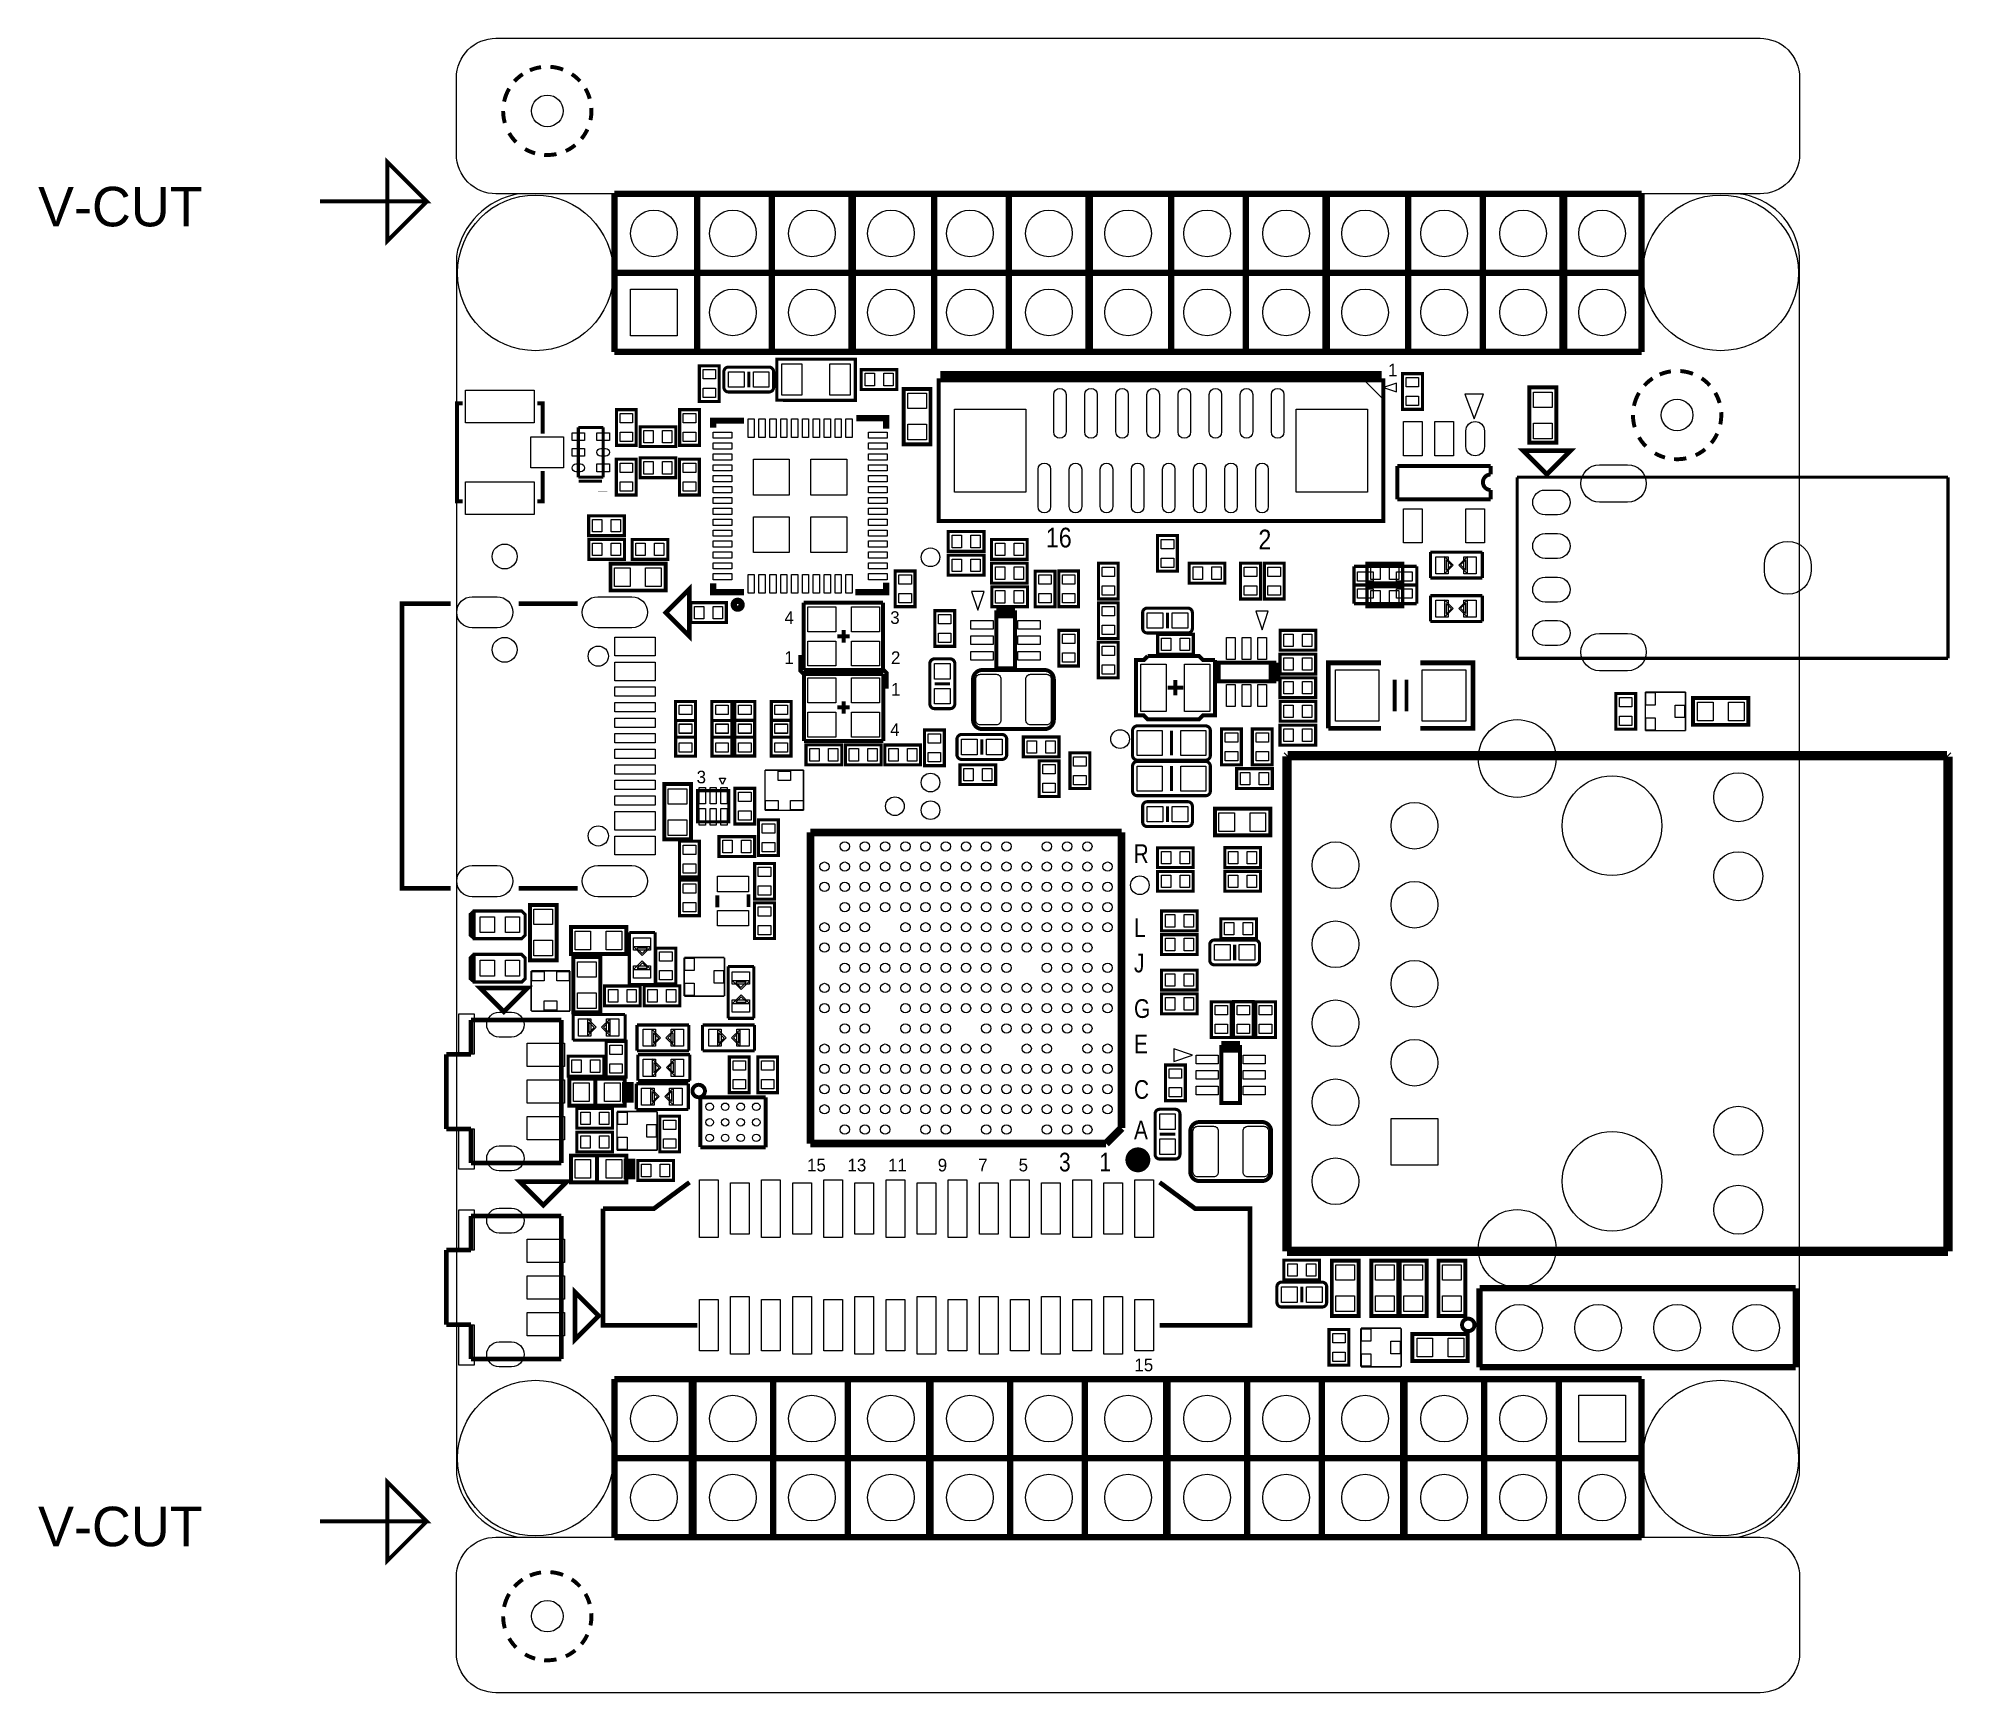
# Model space of a CAD drawing. Extents: x -19.8 to 41.8, y -8.8 to 44.4.
import ezdxf
from ezdxf.enums import TextEntityAlignment as Align

# ---------------------------------------------------------------- set-up
doc = ezdxf.new("R2010")
doc.units = 0
for name, color, linetype in [('BG_OUTLINE', 254, 'CONTINUOUS'), ('PG_SILKSCREEN_TOP', 7, 'CONTINUOUS'), ('PIN_TOP', 80, 'CONTINUOUS')]:
    doc.layers.add(name, color=color, linetype=linetype)

msp = doc.modelspace()

# ---------------------------------------------------------------- texts
at = {"layer": 'BG_OUTLINE', "width": 1.02}
for p in [(-19.7993, 38.324917), (-19.7993, -4.1021)]:
    msp.add_text('V-CUT', height=1.27, dxfattribs=at).set_placement(p)
at = {"layer": 'PG_SILKSCREEN_TOP'}
for s, p in [('1', (23.5966, 33.5026)), ('4', (4.19608, 25.54605)), ('3', (7.596124, 25.54605)), ('1', (4.191, 24.257)), ('2', (7.62, 24.257)), ('1', (7.62, 23.241)), ('4', (7.5946, 21.9456)), ('3', (1.3716, 20.4216)), ('15', (4.922802, 7.947101)), ('13', (6.222802, 7.947101)), ('11', (7.522802, 7.947101)), ('9', (9.122801, 7.947101)), ('7', (10.422801, 7.947101)), ('5', (11.722801, 7.947101))]:
    msp.add_text(s, height=0.4064, dxfattribs=at).set_placement(p)
for s, height, width, p in [('16', 0.635, 0.88, (12.5984, 28.0035)), ('2', 0.635, 0.88, (19.431, 27.94)), ('R', 0.599999, 0.833333, (15.421, 17.861001)), ('L', 0.599999, 0.833333, (15.432801, 15.480601)), ('J', 0.599999, 0.833333, (15.432801, 14.343101)), ('G', 0.599999, 0.833333, (15.432801, 12.880602)), ('E', 0.599999, 0.833333, (15.432801, 11.743101)), ('C', 0.599999, 0.833333, (15.432801, 10.280602)), ('A', 0.599999, 0.833333, (15.432801, 8.980602)), ('3', 0.599999, 0.833333, (13.022801, 7.947101)), ('1', 0.599999, 0.833333, (14.322801, 7.947101))]:
    msp.add_text(s, height=height, dxfattribs=dict(at, width=width)).set_placement(p)
msp.add_text('15', height=0.4064, dxfattribs=at).set_placement((15.748, 1.524), align=Align.CENTER)

# ---------------------------------------------------------------- linework, layer by layer
at = {"layer": 'BG_OUTLINE'}
for points in [[(-5.08, 44.36999), (35.56, 44.36999, -0.414214), (36.83, 43.09999), (36.83, 40.64, -0.414214), (35.56, 39.37), (-5.08, 39.37, -0.414214), (-6.35, 40.64), (-6.35, 43.09999, -0.414214), (-5.08, 44.36999)], [(-5.08, -3.81), (35.56, -3.81, -0.414214), (36.83, -5.08), (36.83, -7.53999, -0.414214), (35.56, -8.80999), (-5.08, -8.80999, -0.414214), (-6.35, -7.53999), (-6.35, -5.08, -0.414214), (-5.08, -3.81)]]:
    msp.add_lwpolyline(points, format="xyb", dxfattribs=at)
at = {"layer": 'BG_OUTLINE', "const_width": 0.127}
for points in [[(-10.7315, 39.125017), (-7.3025, 39.125017), (-8.5725, 40.395017), (-8.5725, 37.855017), (-7.3025, 39.125017)], [(-10.7315, -3.302), (-7.3025, -3.302), (-8.5725, -2.032), (-8.5725, -4.572), (-7.3025, -3.302)]]:
    msp.add_lwpolyline(points, dxfattribs=at)
at = {"layer": 'BG_OUTLINE'}
msp.add_lwpolyline([(-6.35, -1.809999, 0.323473), (-4.349999, -3.81), (34.829999, -3.81, 0.312902), (36.83, -1.809999), (36.83, 37.369999, 0.365948), (34.829999, 39.37), (-4.349999, 39.37, 0.317699), (-6.35, 37.369999)], format="xyb", close=True, dxfattribs=at)
msp.add_lwpolyline([(-6.35, -1.809999, 0.323473), (-4.349999, -3.81), (34.829999, -3.81, 0.312902), (36.83, -1.809999), (36.83, 37.369999, 0.365948), (34.829999, 39.37), (-4.349999, 39.37, 0.317699), (-6.35, 37.369999)], format="xyb", close=True, dxfattribs=at)
msp.add_lwpolyline([(-6.35, -1.809999, 0.323473), (-4.349999, -3.81), (34.829999, -3.81, 0.312902), (36.83, -1.809999), (36.83, 37.369999, 0.365948), (34.829999, 39.37), (-4.349999, 39.37, 0.317699), (-6.35, 37.369999)], format="xyb", close=True, dxfattribs=at)
msp.add_lwpolyline([(-6.35, -1.809999, 0.323473), (-4.349999, -3.81), (34.829999, -3.81, 0.312902), (36.83, -1.809999), (36.83, 37.369999, 0.365948), (34.829999, 39.37), (-4.349999, 39.37, 0.317699), (-6.35, 37.369999)], format="xyb", close=True, dxfattribs=at)
msp.add_lwpolyline([(-6.35, -1.809999, 0.323473), (-4.349999, -3.81), (34.829999, -3.81, 0.312902), (36.83, -1.809999), (36.83, 37.369999, 0.365948), (34.829999, 39.37), (-4.349999, 39.37, 0.317699), (-6.35, 37.369999)], format="xyb", close=True, dxfattribs=at)
at = {"layer": 'PG_SILKSCREEN_TOP'}
for points, const_width in [([(-4.2164, 43.218354, 0.062613), (-4.48437, 42.986706)], 0.127), ([(-3.629914, 43.442636, 0.065827), (-3.988308, 43.342052)], 0.127), ([(-2.919222, 43.362372, 0.074119), (-3.327908, 43.453304)], 0.127), ([(-2.378202, 42.992294, 0.061338), (-2.641346, 43.218608)], 0.127), ([(-4.655312, 42.752264, 0.079392), (-4.81711, 42.334434)], 0.127), ([(-2.06375, 42.427144, 0.062517), (-2.202434, 42.752518)], 0.127), ([(-4.848606, 42.037, 0.069654), (-4.793996, 41.64711)], 0.127), ([(-2.032, 41.783, 0.061689), (-2.012188, 42.131488)], 0.127), ([(-4.655312, 41.321736, 0.064425), (-4.432808, 41.033192)], 0.127), ([(-2.330196, 41.13784, 0.063426), (-2.139696, 41.441878)], 0.127), ([(-2.040636, 41.739566, 0.007798), (-2.032, 41.783)], 0.127), ([(-4.144264, 40.810688, 0.062525), (-3.81889, 40.672004)], 0.127), ([(-3.530092, 40.620696, 0.0707), (-3.131566, 40.648636)], 0.127), ([(-2.833878, 40.74795, 0.063405), (-2.52984, 40.938196)], 0.127), ([(2.247999, 33.650999, -0.414212), (2.397999, 33.800999)], 0.1), ([(2.397999, 33.800999), (3.698001, 33.800999, -0.414212), (3.848001, 33.650999)], 0.1), ([(3.848001, 33.650999), (3.848001, 33.151001, -0.414212), (3.698001, 33.001001)], 0.1), ([(32.1056, 33.439354, 0.062613), (31.83763, 33.207706)], 0.127), ([(32.692086, 33.663636, 0.065827), (32.333692, 33.563052)], 0.127), ([(33.402778, 33.583372, 0.074119), (32.994092, 33.674304)], 0.127), ([(33.943798, 33.213294, 0.061338), (33.680654, 33.439608)], 0.127), ([(3.698001, 33.001001), (2.397999, 33.001001, -0.414212), (2.247999, 33.151001)], 0.1), ([(31.666688, 32.973264, 0.079392), (31.50489, 32.555434)], 0.127), ([(34.25825, 32.648144, 0.062517), (34.119566, 32.973518)], 0.127), ([(31.473394, 32.258, 0.069654), (31.528004, 31.86811)], 0.127), ([(34.281364, 31.960566, 0.007798), (34.29, 32.004)], 0.127), ([(34.29, 32.004, 0.061689), (34.309812, 32.352488)], 0.127), ([(31.666688, 31.542736, 0.064425), (31.889192, 31.254192)], 0.127), ([(33.991804, 31.35884, 0.063426), (34.182304, 31.662878)], 0.127), ([(32.177736, 31.031688, 0.062525), (32.50311, 30.893004)], 0.127), ([(32.791908, 30.841696, 0.0707), (33.190434, 30.869636)], 0.127), ([(33.488122, 30.96895, 0.063405), (33.79216, 31.159196)], 0.127), ([(26.89987, 30.348936, 1), (26.89987, 29.849064)], 0.127), ([(2.8194, 26.162, 1), (2.5654, 26.162, 1), (2.8194, 26.162)], 0.2), ([(15.709999, 25.404), (15.709999, 25.903999, -0.414212), (15.859999, 26.053999)], 0.1), ([(15.859999, 26.053999), (17.160001, 26.053999, -0.414212), (17.310001, 25.903999)], 0.1), ([(17.160001, 25.254001), (15.859999, 25.254001, -0.414212), (15.709999, 25.404)], 0.1), ([(17.310001, 25.404, -0.414212), (17.160001, 25.254001)], 0.1), ([(8.871001, 22.971999), (8.871001, 24.272001, -0.414212), (9.021, 24.422001)], 0.1), ([(9.520999, 24.422001, -0.414212), (9.670999, 24.272001)], 0.1), ([(9.670999, 24.272001), (9.670999, 22.971999, -0.414212), (9.520999, 22.821999)], 0.1), ([(12.856972, 23.763986), (12.856972, 22.464014, -0.414207), (12.556998, 22.16404), (10.557002, 22.16404, -0.414207), (10.257028, 22.464014), (10.257028, 23.763986, -0.414207), (10.557002, 24.06396), (12.556998, 24.06396, -0.414207), (12.856972, 23.763986)], 0.127), ([(9.520999, 22.821999), (9.021, 22.821999, -0.414212), (8.871001, 22.971999)], 0.1), ([(17.737, 22.266999), (15.537, 22.266999, 0.414214), (15.387, 22.116999)], 0.1), ([(15.387, 22.116999), (15.387, 21.317001, 0.414214), (15.537, 21.167001)], 0.1), ([(17.887, 22.116999, 0.414214), (17.737, 22.266999)], 0.1), ([(9.740999, 21.839999, -0.414212), (9.890999, 21.989999)], 0.1), ([(9.890999, 21.989999), (11.191001, 21.989999, -0.414212), (11.341001, 21.839999)], 0.1), ([(11.341001, 21.839999), (11.341001, 21.34, -0.414212), (11.191001, 21.190001)], 0.1), ([(11.191001, 21.190001), (9.890999, 21.190001, -0.414212), (9.740999, 21.34)], 0.1), ([(17.737, 21.123999), (15.537, 21.123999, 0.414214), (15.387, 20.973999)], 0.1), ([(15.387, 20.973999), (15.387, 20.174001, 0.414214), (15.537, 20.024001)], 0.1), ([(15.537, 21.167001), (17.737, 21.167001, 0.414214), (17.887, 21.317001)], 0.1), ([(17.887, 20.973999, 0.414214), (17.737, 21.123999)], 0.1), ([(15.537, 20.024001), (17.737, 20.024001, 0.414214), (17.887, 20.174001)], 0.1), ([(15.709999, 19.680999, -0.414212), (15.859999, 19.830999)], 0.1), ([(15.859999, 19.830999), (17.160001, 19.830999, -0.414212), (17.310001, 19.680999)], 0.1), ([(17.310001, 19.680999), (17.310001, 19.181001, -0.414212), (17.160001, 19.031001)], 0.1), ([(17.160001, 19.031001), (15.859999, 19.031001, -0.414212), (15.709999, 19.181001)], 0.1), ([(17.868999, 14.736), (17.868999, 15.235999, -0.414212), (18.018999, 15.385999)], 0.1), ([(18.018999, 15.385999), (19.319001, 15.385999, -0.414212), (19.469001, 15.235999)], 0.1), ([(19.319001, 14.586001), (18.018999, 14.586001, -0.414212), (17.868999, 14.736)], 0.1), ([(19.469001, 14.736, -0.414212), (19.319001, 14.586001)], 0.1), ([(1.638554, 10.531221, 1), (1.238758, 10.531221, 1), (1.638554, 10.531221)], 0.127), ([(16.110001, 8.493999), (16.110001, 9.794001, -0.414212), (16.260001, 9.944001)], 0.1), ([(16.260001, 9.944001), (16.759999, 9.944001, -0.414212), (16.909999, 9.794001)], 0.1), ([(16.909999, 9.794001), (16.909999, 8.493999, -0.414212), (16.759999, 8.343999)], 0.1), ([(19.841972, 9.235186), (19.841972, 7.935214, -0.414207), (19.541998, 7.63524), (17.542002, 7.63524, -0.414207), (17.242028, 7.935214), (17.242028, 9.235186, -0.414207), (17.542002, 9.53516), (19.541998, 9.53516, -0.414207), (19.841972, 9.235186)], 0.127), ([(15.757799, 8.318101, 1), (15.3578, 8.318099, 1), (15.757799, 8.318101)], 0.399999), ([(16.260001, 8.343999, -0.414212), (16.110001, 8.493999)], 0.1), ([(20.027999, 4.237799, -0.414212), (20.177999, 4.387799)], 0.1), ([(20.177999, 4.387799), (21.478001, 4.387799, -0.414212), (21.628001, 4.237799)], 0.1), ([(21.478001, 3.587801), (20.177999, 3.587801, -0.414212), (20.027999, 3.7378)], 0.1), ([(21.628001, 4.237799), (21.628001, 3.7378, -0.414212), (21.478001, 3.587801)], 0.1), ([(26.378154, 3.012821, 1), (25.978358, 3.012821, 1), (26.378154, 3.012821)], 0.127), ([(-3.629914, -4.944364, 0.065827), (-3.988308, -5.044948)], 0.127), ([(-2.919222, -5.024628, 0.074119), (-3.327908, -4.933696)], 0.127), ([(-4.2164, -5.168646, 0.062613), (-4.48437, -5.400294)], 0.127), ([(-2.378202, -5.394706, 0.061338), (-2.641346, -5.168392)], 0.127), ([(-4.655312, -5.634736, 0.079392), (-4.81711, -6.052566)], 0.127), ([(-2.06375, -5.959856, 0.062517), (-2.202434, -5.634482)], 0.127), ([(-4.848606, -6.35, 0.069654), (-4.793996, -6.73989)], 0.127), ([(-2.040636, -6.647434, 0.007798), (-2.032, -6.604)], 0.127), ([(-2.032, -6.604, 0.061689), (-2.012188, -6.255512)], 0.127), ([(-4.655312, -7.065264, 0.064425), (-4.432808, -7.353808)], 0.127), ([(-2.330196, -7.24916, 0.063426), (-2.139696, -6.945122)], 0.127), ([(-4.144264, -7.576312, 0.062525), (-3.81889, -7.714996)], 0.127), ([(-3.530092, -7.766304, 0.0707), (-3.131566, -7.738364)], 0.127), ([(-2.833878, -7.63905, 0.063405), (-2.52984, -7.448804)], 0.127)]:
    msp.add_lwpolyline(points, format="xyb", dxfattribs=dict(at, const_width=const_width))
for points, const_width in [([(-1.27, 39.37), (6.398999, 39.37)], 0.2), ([(-1.27, 34.29), (-1.27, 39.37)], 0.2), ([(1.39, 39.33), (1.39, 34.33)], 0.2), ([(3.79, 39.33), (3.79, 34.33)], 0.2), ([(6.35, 39.37), (14.018999, 39.37)], 0.2), ([(6.35, 34.29), (6.35, 39.37)], 0.2), ([(6.39, 39.33), (6.39, 34.33)], 0.2), ([(6.398999, 39.37), (6.398999, 34.29)], 0.2), ([(9.01, 39.33), (9.01, 34.33)], 0.2), ([(11.41, 39.33), (11.41, 34.33)], 0.2), ([(13.97, 39.37), (21.638999, 39.37)], 0.2), ([(13.97, 34.29), (13.97, 39.37)], 0.2), ([(14.01, 39.33), (14.01, 34.33)], 0.2), ([(14.018999, 39.37), (14.018999, 34.29)], 0.2), ([(16.63, 39.33), (16.63, 34.33)], 0.2), ([(19.03, 39.33), (19.03, 34.33)], 0.2), ([(21.59, 39.37), (29.258999, 39.37)], 0.2), ([(21.59, 34.29), (21.59, 39.37)], 0.2), ([(21.63, 39.33), (21.63, 34.33)], 0.2), ([(21.638999, 39.37), (21.638999, 34.29)], 0.2), ([(24.25, 39.33), (24.25, 34.33)], 0.2), ([(26.65, 39.33), (26.65, 34.33)], 0.2), ([(29.21, 39.37), (31.75, 39.37)], 0.2), ([(29.21, 34.29), (29.21, 39.37)], 0.2), ([(29.25, 39.33), (29.25, 34.33)], 0.2), ([(29.258999, 39.37), (29.258999, 34.29)], 0.2), ([(31.75, 39.37), (31.75, 34.29)], 0.2), ([(6.4, 36.83), (-1.21, 36.83)], 0.2), ([(14.02, 36.83), (6.41, 36.83)], 0.2), ([(21.64, 36.83), (14.03, 36.83)], 0.2), ([(31.75, 36.83), (21.65, 36.83)], 0.2), ([(6.398999, 34.29), (-1.27, 34.29)], 0.2), ([(2.097989, 32.698004), (2.097989, 33.844992), (1.461008, 33.844992), (1.461008, 32.698004), (2.097989, 32.698004)], 0.1), ([(4.147007, 32.733996), (6.476009, 32.733996), (6.476009, 34.05599), (3.947998, 34.05599), (3.947998, 32.736003), (4.269994, 32.736003)], 0.1), ([(14.018999, 34.29), (6.35, 34.29)], 0.2), ([(21.638999, 34.29), (13.97, 34.29)], 0.2), ([(29.258999, 34.29), (21.59, 34.29)], 0.2), ([(31.75, 34.29), (29.21, 34.29)], 0.2), ([(2.247999, 33.151001), (2.247999, 33.650999)], 0.1), ([(3.048, 33.650999), (3.048, 33.151001)], 0.1), ([(6.663004, 33.081011), (7.809992, 33.081011), (7.809992, 33.717992), (6.663004, 33.717992), (6.663004, 33.081011)], 0.1), ([(23.396448, 33.528), (9.204452, 33.528)], 0.299974), ([(23.450042, 28.851606), (23.450042, 33.378394), (9.150858, 33.378394), (9.150858, 28.851606), (23.450042, 28.851606)], 0.127), ([(24.703989, 32.444004), (24.703989, 33.590992), (24.067008, 33.590992), (24.067008, 32.444004), (24.703989, 32.444004)], 0.1), ([(-6.153, 32.636991), (-6.328001, 32.636991), (-6.328001, 29.48699), (-6.153, 29.48699)], 0.127), ([(-3.577999, 31.661989), (-3.577999, 32.636991), (-3.753, 32.636991)], 0.127), ([(8.0264, 33.0962), (8.0264, 31.3182), (8.89, 31.3182), (8.89, 33.0962), (8.0264, 33.0962)], 0.127), ([(29.0068, 31.369), (29.0068, 33.147), (28.1432, 33.147), (28.1432, 31.369), (29.0068, 31.369)], 0.127), ([(-0.569011, 31.285993), (-0.569011, 32.432981), (-1.205992, 32.432983), (-1.205992, 31.28599), (-0.569011, 31.285993)], 0.1), ([(1.462989, 31.285993), (1.462989, 32.432981), (0.826008, 32.432983), (0.826008, 31.28599), (1.462989, 31.285993)], 0.1), ([(1.905, 31.8516), (1.905, 32.0802), (2.8956, 32.0802)], 0.2), ([(7.4676, 31.8262), (7.4676, 32.1564), (6.5024, 32.1564)], 0.2), ([(-2.431999, 30.261992), (-2.431999, 31.861989)], 0.1), ([(-2.431999, 31.861989), (-1.632001, 31.861989)], 0.1), ([(-1.632001, 31.861989), (-1.632001, 30.261992)], 0.1), ([(0.702996, 31.881978), (-0.443992, 31.881978), (-0.443995, 31.244997), (0.702998, 31.244997), (0.702996, 31.881978)], 0.1), ([(-1.208989, 30.837988), (-1.208989, 29.691), (-0.572008, 29.690997), (-0.572008, 30.83799), (-1.208989, 30.837988)], 0.1), ([(0.702996, 30.88198), (-0.443992, 30.88198), (-0.443995, 30.244999), (0.702998, 30.244999), (0.702996, 30.88198)], 0.1), ([(0.823011, 30.837988), (0.823011, 29.691), (1.459992, 29.690997), (1.459992, 30.83799), (0.823011, 30.837988)], 0.1), ([(27.94, 31.115), (29.464, 31.115), (28.702, 30.353), (27.94, 31.115)], 0.15), ([(-3.753, 29.48699), (-3.577999, 29.48699), (-3.577999, 30.461991)], 0.127), ([(-1.632001, 30.261992), (-2.431999, 30.261992)], 0.1), ([(-2.416988, 30.131995), (-1.667002, 30.131995)], 0.1), ([(23.90013, 30.620462), (26.89987, 30.620462)], 0.127), ([(23.90013, 29.552138), (23.90013, 30.620462)], 0.127), ([(26.89987, 30.620462), (26.89987, 30.348936)], 0.127), ([(27.75, 24.439999), (27.75, 30.259998)], 0.1), ([(27.75, 30.259998), (41.600001, 30.259998)], 0.1), ([(41.600001, 30.259998), (41.600001, 24.439999)], 0.1), ([(-1.651, 29.786999), (-1.651, 29.796981)], 0.299999), ([(26.89987, 29.552138), (23.90013, 29.552138)], 0.127), ([(26.89987, 29.849064), (26.89987, 29.552138)], 0.127), ([(-2.099996, 28.382011), (-0.953008, 28.382011), (-0.953008, 29.018992), (-2.099996, 29.018992), (-2.099996, 28.382011)], 0.1), ([(10.608996, 28.513989), (9.462008, 28.513989), (9.462008, 27.877008), (10.608996, 27.877008), (10.608996, 28.513989)], 0.1), ([(16.190011, 28.388996), (16.190011, 27.242008), (16.826992, 27.242008), (16.826992, 28.388996), (16.190011, 28.388996)], 0.1), ([(-0.948004, 28.259989), (-2.094992, 28.259989), (-2.094992, 27.623008), (-0.948004, 27.623008), (-0.948004, 28.259989)], 0.1), ([(0.448996, 28.259989), (-0.697992, 28.259989), (-0.697992, 27.623008), (0.448996, 27.623008), (0.448996, 28.259989)], 0.1), ([(10.608996, 27.751989), (9.462008, 27.751989), (9.462008, 27.115008), (10.608996, 27.115008), (10.608996, 27.751989)], 0.1), ([(10.854004, 27.620011), (12.000992, 27.620011), (12.000992, 28.256992), (10.854004, 28.256992), (10.854004, 27.620011)], 0.1), ([(26.631001, 27.851999), (24.960999, 27.851999)], 0.1), ([(24.960999, 27.851999), (24.960999, 27.022001)], 0.1), ([(26.631001, 27.022001), (26.631001, 27.851999)], 0.1), ([(-1.397, 26.6192), (0.381, 26.6192), (0.381, 27.4828), (-1.397, 27.4828), (-1.397, 26.6192)], 0.127), ([(7.757211, 27.245996), (7.757211, 26.099008), (8.394192, 26.099008), (8.394192, 27.245996), (7.757211, 27.245996)], 0.1), ([(10.854004, 26.858011), (12.000992, 26.858011), (12.000992, 27.494992), (10.854004, 27.494992), (10.854004, 26.858011)], 0.1), ([(12.892989, 26.094004), (12.892989, 27.240992), (12.256008, 27.240992), (12.256008, 26.094004), (12.892989, 26.094004)], 0.1), ([(13.015011, 27.245996), (13.015011, 26.099008), (13.651992, 26.099008), (13.651992, 27.245996), (13.015011, 27.245996)], 0.1), ([(14.924989, 26.348004), (14.924989, 27.494992), (14.288008, 27.494992), (14.288008, 26.348004), (14.924989, 26.348004)], 0.1), ([(17.204004, 26.858011), (18.350992, 26.858011), (18.350992, 27.494992), (17.204004, 27.494992), (17.204004, 26.858011)], 0.1), ([(19.496989, 26.348004), (19.496989, 27.494992), (18.860008, 27.494992), (18.860008, 26.348004), (19.496989, 26.348004)], 0.1), ([(20.258989, 26.348004), (20.258989, 27.494992), (19.622008, 27.494992), (19.622008, 26.348004), (20.258989, 26.348004)], 0.1), ([(22.5049, 27.3969), (24.525, 27.3969)], 0.1), ([(22.5049, 26.1971), (22.5049, 27.3969)], 0.1), ([(24.070996, 27.497989), (22.924008, 27.497989), (22.924008, 26.861008), (24.070996, 26.861008), (24.070996, 27.497989)], 0.1), ([(24.525, 27.3969), (24.525, 26.1971)], 0.1), ([(1.143, 26.67), (1.143, 25.146), (0.381, 25.908), (1.143, 26.67)], 0.15), ([(1.905, 26.8478), (1.905, 26.5684), (2.8956, 26.5684)], 0.2), ([(7.4676, 26.8732), (7.4676, 26.5684), (6.477, 26.5684)], 0.2), ([(12.005996, 26.735989), (10.859008, 26.735989), (10.859008, 26.099008), (12.005996, 26.099008), (12.005996, 26.735989)], 0.1), ([(22.494999, 26.794699), (24.495001, 26.794699)], 0.1), ([(24.070996, 26.735989), (22.924008, 26.735989), (22.924008, 26.099008), (24.070996, 26.099008), (24.070996, 26.735989)], 0.1), ([(24.960999, 27.022001), (26.631001, 27.022001)], 0.1), ([(26.631001, 26.454999), (24.960999, 26.454999)], 0.1), ([(24.960999, 26.454999), (24.960999, 25.625001)], 0.1), ([(26.631001, 25.625001), (26.631001, 26.454999)], 0.1), ([(-6.530924, 26.192013), (-8.103946, 26.192013), (-8.103946, 17.048013), (-6.530924, 17.048013)], 0.150114), ([(-2.450922, 26.192013), (-4.347032, 26.192013)], 0.150114), ([(2.328596, 26.227989), (1.181608, 26.227989), (1.181608, 25.591008), (2.328596, 25.591008), (2.328596, 26.227989)], 0.1), ([(4.816094, 26.226008), (4.816094, 24.065992)], 0.127), ([(6.285992, 26.226008), (4.816094, 26.226008)], 0.127), ([(7.366, 26.226008), (6.285992, 26.226008)], 0.127), ([(7.366, 24.065992), (7.366, 26.226008)], 0.127), ([(9.667189, 24.824004), (9.667189, 25.970992), (9.030208, 25.970992), (9.030208, 24.824004), (9.667189, 24.824004)], 0.1), ([(11.602974, 25.918922), (11.003026, 25.918922)], 0.381), ([(11.602974, 24.119078), (11.602974, 25.918922), (11.003026, 25.918922), (11.003026, 24.119078), (11.602974, 24.119078)], 0.127), ([(14.924989, 25.078004), (14.924989, 26.224992), (14.288008, 26.224992), (14.288008, 25.078004), (14.924989, 25.078004)], 0.1), ([(16.51, 25.404), (16.51, 25.903999)], 0.1), ([(17.310001, 25.903999), (17.310001, 25.404)], 0.1), ([(24.525, 26.1971), (22.5049, 26.1971)], 0.1), ([(6.096, 25.345898), (6.096, 24.946102)], 0.127), ([(13.015011, 25.340996), (13.015011, 24.194008), (13.651992, 24.194008), (13.651992, 25.340996), (13.015011, 25.340996)], 0.1), ([(17.339996, 25.211989), (16.193008, 25.211989), (16.193008, 24.575008), (17.339996, 24.575008), (17.339996, 25.211989)], 0.1), ([(21.276996, 25.338989), (20.130008, 25.338989), (20.130008, 24.702008), (21.276996, 24.702008), (21.276996, 25.338989)], 0.1), ([(24.960999, 25.625001), (26.631001, 25.625001)], 0.1), ([(5.896102, 25.146), (6.295898, 25.146)], 0.127), ([(14.285011, 24.959996), (14.285011, 23.813008), (14.921992, 23.813008), (14.921992, 24.959996), (14.285011, 24.959996)], 0.1), ([(20.125004, 23.937011), (21.271992, 23.937011), (21.271992, 24.573992), (20.125004, 24.573992), (20.125004, 23.937011)], 0.1), ([(5.205984, 23.946104), (4.805934, 23.946104), (4.706112, 24.045926), (4.706112, 24.546052)], 0.127), ([(4.816094, 24.065992), (7.366, 24.065992)], 0.127), ([(7.375906, 23.940008), (4.826, 23.940008)], 0.127), ([(4.826, 23.940008), (4.826, 21.779992)], 0.127), ([(6.986016, 24.059896), (7.386066, 24.059896), (7.485888, 23.960074), (7.485888, 23.459948)], 0.127), ([(7.375906, 21.779992), (7.375906, 23.940008)], 0.127), ([(9.021, 24.422001), (9.520999, 24.422001)], 0.1), ([(18.034, 24.384), (18.034, 22.606), (17.653, 22.606), (17.526, 22.479), (15.875, 22.479), (15.748, 22.606), (15.494, 22.606), (15.494, 24.384), (15.748, 24.384), (15.875, 24.511)], 0.130048), ([(15.875, 24.511), (17.526, 24.511), (17.653, 24.384), (18.034, 24.384)], 0.130048), ([(18.150078, 23.703026), (19.949922, 23.703026), (19.949922, 24.302974), (18.150078, 24.302974), (18.150078, 23.703026)], 0.127), ([(19.949922, 23.703026), (19.949922, 24.302974)], 0.381), ([(23.368, 24.2951), (21.6789, 24.2951), (21.6789, 22.1869)], 0.1524), ([(24.638, 22.1869), (26.3271, 22.1869), (26.3271, 24.2951), (24.638, 24.2951)], 0.1524), ([(41.600001, 24.439999), (27.75, 24.439999)], 0.1), ([(9.520999, 23.622), (9.021, 23.622)], 0.1), ([(16.514064, 23.495), (17.013936, 23.495)], 0.127), ([(16.764, 23.744936), (16.764, 23.245064)], 0.127), ([(20.125004, 23.175011), (21.271992, 23.175011), (21.271992, 23.811992), (20.125004, 23.811992), (20.125004, 23.175011)], 0.1), ([(23.8125, 23.749), (23.8125, 22.733)], 0.127), ([(24.1935, 22.733), (24.1935, 23.749)], 0.127), ([(0.696011, 23.054996), (0.696011, 21.908008), (1.332992, 21.908008), (1.332992, 23.054996), (0.696011, 23.054996)], 0.1), ([(1.864411, 23.054996), (1.864411, 21.908008), (2.501392, 21.908008), (2.501392, 23.054996), (1.864411, 23.054996)], 0.1), ([(3.240989, 21.903004), (3.240989, 23.049992), (2.604008, 23.049992), (2.604008, 21.903004), (3.240989, 21.903004)], 0.1), ([(4.409389, 21.903004), (4.409389, 23.049992), (3.772408, 23.049992), (3.772408, 21.903004), (4.409389, 21.903004)], 0.1), ([(6.295898, 22.86), (5.896102, 22.86)], 0.127), ([(6.096, 22.660102), (6.096, 23.059898)], 0.127), ([(21.276996, 23.052989), (20.130008, 23.052989), (20.130008, 22.416008), (21.276996, 22.416008), (21.276996, 23.052989)], 0.1), ([(30.922011, 23.308996), (30.922011, 22.162008), (31.558992, 22.162008), (31.558992, 23.308996), (30.922011, 23.308996)], 0.1), ([(31.872047, 23.353014), (33.164907, 23.353014)], 0.050038), ([(31.872047, 22.112986), (31.872047, 23.353014)], 0.050038), ([(33.164907, 23.353014), (33.164907, 22.112986)], 0.050038), ([(35.179, 23.1648), (33.401, 23.1648), (33.401, 22.3012), (35.179, 22.3012), (35.179, 23.1648)], 0.127), ([(1.335989, 21.293404), (1.335989, 22.440392), (0.699008, 22.440392), (0.699008, 21.293404), (1.335989, 21.293404)], 0.1), ([(2.504389, 21.293404), (2.504389, 22.440392), (1.867408, 22.440392), (1.867408, 21.293404), (2.504389, 21.293404)], 0.1), ([(2.601011, 22.445396), (2.601011, 21.298408), (3.237992, 21.298408), (3.237992, 22.445396), (2.601011, 22.445396)], 0.1), ([(3.769411, 22.445396), (3.769411, 21.298408), (4.406392, 21.298408), (4.406392, 22.445396), (3.769411, 22.445396)], 0.1), ([(9.336989, 20.988604), (9.336989, 22.135592), (8.700008, 22.135592), (8.700008, 20.988604), (9.336989, 20.988604)], 0.1), ([(16.637, 22.116999), (16.637, 21.317001)], 0.1), ([(17.887, 21.317001), (17.887, 22.116999)], 0.1), ([(18.247411, 22.165996), (18.247411, 21.019008), (18.884392, 21.019008), (18.884392, 22.165996), (18.247411, 22.165996)], 0.1), ([(19.238011, 22.165996), (19.238011, 21.019008), (19.874992, 21.019008), (19.874992, 22.165996), (19.238011, 22.165996)], 0.1), ([(20.125004, 21.651011), (21.271992, 21.651011), (21.271992, 22.287992), (20.125004, 22.287992), (20.125004, 21.651011)], 0.1), ([(21.6789, 22.1869), (23.368, 22.1869)], 0.1524), ([(4.826, 21.779992), (5.906008, 21.779992)], 0.127), ([(6.036996, 21.655989), (4.890008, 21.655989), (4.890008, 21.019008), (6.036996, 21.019008), (6.036996, 21.655989)], 0.1), ([(5.906008, 21.779992), (7.375906, 21.779992)], 0.127), ([(7.306996, 21.655989), (6.160008, 21.655989), (6.160008, 21.019008), (7.306996, 21.019008), (7.306996, 21.655989)], 0.1), ([(7.425004, 21.016011), (8.571992, 21.016011), (8.571992, 21.652992), (7.425004, 21.652992), (7.425004, 21.016011)], 0.1), ([(9.740999, 21.34), (9.740999, 21.839999)], 0.1), ([(10.541, 21.839999), (10.541, 21.34)], 0.1), ([(13.021996, 21.909989), (11.875008, 21.909989), (11.875008, 21.273008), (13.021996, 21.273008), (13.021996, 21.909989)], 0.1), ([(33.164907, 22.112986), (31.872047, 22.112986)], 0.050038), ([(9.838004, 20.381011), (10.984992, 20.381011), (10.984992, 21.017992), (9.838004, 21.017992), (9.838004, 20.381011)], 0.1), ([(13.019989, 19.998004), (13.019989, 21.144992), (12.383008, 21.144992), (12.383008, 19.998004), (13.019989, 19.998004)], 0.1), ([(14.010589, 20.252004), (14.010589, 21.398992), (13.373608, 21.398992), (13.373608, 20.252004), (14.010589, 20.252004)], 0.1), ([(16.637, 20.973999), (16.637, 20.174001)], 0.1), ([(17.887, 20.174001), (17.887, 20.973999)], 0.1), ([(19.879996, 20.893989), (18.733008, 20.893989), (18.733008, 20.257008), (19.879996, 20.257008), (19.879996, 20.893989)], 0.1), ([(20.3754, 21.310026), (20.35, 21.284626)], 0.3048), ([(20.35, 21.284626), (20.35, 5.38001)], 0.3048), ([(41.568982, 21.310026), (20.3754, 21.310026)], 0.3048), ([(41.599996, 21.279013), (41.568982, 21.310026)], 0.3048), ([(41.599996, 5.38001), (41.599996, 21.279013)], 0.3048), ([(1.1938, 18.6182), (1.1938, 20.3962), (0.3302, 20.3962), (0.3302, 18.6182), (1.1938, 18.6182)], 0.127), ([(2.601011, 20.260996), (2.601011, 19.114008), (3.237992, 19.114008), (3.237992, 20.260996), (2.601011, 20.260996)], 0.1), ([(3.570986, 19.553047), (3.570986, 20.845907)], 0.050038), ([(3.570986, 20.845907), (4.811014, 20.845907)], 0.050038), ([(4.811014, 20.845907), (4.811014, 19.553047)], 0.050038), ([(1.405001, 19.185001), (1.405001, 20.184999), (2.404999, 20.184999), (2.404999, 19.185001), (1.405001, 19.185001)], 0.1), ([(15.709999, 19.181001), (15.709999, 19.680999)], 0.1), ([(16.51, 19.680999), (16.51, 19.181001)], 0.1), ([(3.363011, 19.244996), (3.363011, 18.098008), (3.999992, 18.098008), (3.999992, 19.244996), (3.363011, 19.244996)], 0.1), ([(4.811014, 19.553047), (3.570986, 19.553047)], 0.050038), ([(18.034, 18.7452), (19.812, 18.7452), (19.812, 19.6088), (18.034, 19.6088), (18.034, 18.7452)], 0.127), ([(0.823011, 18.559196), (0.823011, 17.412208), (1.459992, 17.412208), (1.459992, 18.559196), (0.823011, 18.559196)], 0.1), ([(2.091004, 18.069611), (3.237992, 18.069611), (3.237992, 18.706592), (2.091004, 18.706592), (2.091004, 18.069611)], 0.1), ([(5.033, 18.843), (15.033, 18.843)], 0.249999), ([(5.033, 8.843), (5.033, 18.843)], 0.249999), ([(15.033, 18.843), (15.033, 9.342999)], 0.249999), ([(3.875989, 16.696004), (3.875989, 17.842992), (3.239008, 17.842992), (3.239008, 16.696004), (3.875989, 16.696004)], 0.1), ([(16.188004, 17.714011), (17.334992, 17.714011), (17.334992, 18.350992), (16.188004, 18.350992), (16.188004, 17.714011)], 0.1), ([(19.498996, 18.353989), (18.352008, 18.353989), (18.352008, 17.717008), (19.498996, 17.717008), (19.498996, 18.353989)], 0.1), ([(0.823011, 17.314596), (0.823011, 16.167608), (1.459992, 16.167608), (1.459992, 17.314596), (0.823011, 17.314596)], 0.1), ([(16.188004, 16.952011), (17.334992, 16.952011), (17.334992, 17.588992), (16.188004, 17.588992), (16.188004, 16.952011)], 0.1), ([(19.498996, 17.591989), (18.352008, 17.591989), (18.352008, 16.955008), (19.498996, 16.955008), (19.498996, 17.591989)], 0.1), ([(-4.347032, 17.048013), (-2.450922, 17.048013)], 0.150114), ([(2.040001, 16.4392), (2.040001, 16.824701)], 0.127), ([(3.039999, 16.848399), (3.039999, 16.4489)], 0.127), ([(3.236011, 16.577996), (3.236011, 15.431008), (3.872992, 15.431008), (3.872992, 16.577996), (3.236011, 16.577996)], 0.1), ([(-5.77596, 15.4432), (-5.8928, 15.5448), (-5.8928, 16.2052), (-5.79374, 16.29918)], 0.127), ([(-4.2545, 15.4305), (-5.7785, 15.4305), (-5.7785, 16.3195), (-4.2545, 16.3195), (-4.1402, 16.2052), (-4.1402, 15.53718), (-4.24688, 15.4305), (-4.2799, 15.4305)], 0.1016), ([(-3.9878, 16.51), (-3.9878, 14.732), (-3.1242, 14.732), (-3.1242, 16.51), (-3.9878, 16.51)], 0.127), ([(16.315004, 15.682011), (17.461992, 15.682011), (17.461992, 16.318992), (16.315004, 16.318992), (16.315004, 15.682011)], 0.1), ([(19.371996, 16.067989), (18.225008, 16.067989), (18.225008, 15.431008), (19.371996, 15.431008), (19.371996, 16.067989)], 0.1), ([(-2.667, 14.9352), (-0.889, 14.9352), (-0.889, 15.7988), (-2.667, 15.7988), (-2.667, 14.9352)], 0.127), ([(0.038999, 15.628201), (-0.790999, 15.628201)], 0.1), ([(-0.790999, 15.628201), (-0.790999, 13.958199)], 0.1), ([(0.038999, 13.958199), (0.038999, 15.628201)], 0.1), ([(16.315004, 14.920011), (17.461992, 14.920011), (17.461992, 15.556992), (16.315004, 15.556992), (16.315004, 14.920011)], 0.1), ([(-5.77596, 14.0462), (-5.8928, 14.1478), (-5.8928, 14.8082), (-5.79374, 14.90218)], 0.127), ([(-4.2545, 14.0335), (-5.7785, 14.0335), (-5.7785, 14.9225), (-4.2545, 14.9225), (-4.1402, 14.8082), (-4.1402, 14.14018), (-4.24688, 14.0335), (-4.2799, 14.0335)], 0.1016), ([(-1.7272, 13.0556), (-1.7272, 14.8336), (-2.5908, 14.8336), (-2.5908, 13.0556), (-1.7272, 13.0556)], 0.127), ([(0.700989, 13.978204), (0.700989, 15.125192), (0.064008, 15.125192), (0.064008, 13.978204), (0.700989, 13.978204)], 0.1), ([(0.973074, 14.822424), (2.265934, 14.822424)], 0.050038), ([(0.973074, 13.582396), (0.973074, 14.822424)], 0.050038), ([(2.265934, 14.822424), (2.265934, 13.582396)], 0.050038), ([(18.669, 14.736), (18.669, 15.235999)], 0.1), ([(19.469001, 15.235999), (19.469001, 14.736)], 0.1), ([(-3.943604, 14.393926), (-2.703576, 14.393926)], 0.050038), ([(-3.943604, 13.101066), (-3.943604, 14.393926)], 0.050038), ([(-2.703576, 14.393926), (-2.703576, 13.101066)], 0.050038), ([(3.213999, 14.536001), (2.384001, 14.536001)], 0.1), ([(2.384001, 14.536001), (2.384001, 12.865999)], 0.1), ([(3.213999, 12.865999), (3.213999, 14.536001)], 0.1), ([(16.315004, 13.777011), (17.461992, 13.777011), (17.461992, 14.413992), (16.315004, 14.413992), (16.315004, 13.777011)], 0.1), ([(-5.588, 13.843), (-4.064, 13.843), (-4.826, 13.081), (-5.588, 13.843)], 0.15), ([(-1.591996, 13.269011), (-0.445008, 13.269011), (-0.445008, 13.905992), (-1.591996, 13.905992), (-1.591996, 13.269011)], 0.1), ([(-0.790999, 13.958199), (0.038999, 13.958199)], 0.1), ([(0.829996, 13.908989), (-0.316992, 13.908989), (-0.316992, 13.272008), (0.829996, 13.272008), (0.829996, 13.908989)], 0.1), ([(2.265934, 13.582396), (0.973074, 13.582396)], 0.050038), ([(16.315004, 13.015011), (17.461992, 13.015011), (17.461992, 13.651992), (16.315004, 13.651992), (16.315004, 13.015011)], 0.1), ([(-2.703576, 13.101066), (-3.943604, 13.101066)], 0.050038), ([(-0.927999, 12.992999), (-2.598001, 12.992999)], 0.1), ([(-2.598001, 12.992999), (-2.598001, 12.163001)], 0.1), ([(-0.927999, 12.163001), (-0.927999, 12.992999)], 0.1), ([(18.557189, 12.251004), (18.557189, 13.397992), (17.920208, 13.397992), (17.920208, 12.251004), (18.557189, 12.251004)], 0.1), ([(18.628411, 13.402996), (18.628411, 12.256008), (19.265392, 12.256008), (19.265392, 13.402996), (18.628411, 13.402996)], 0.1), ([(19.979589, 12.251004), (19.979589, 13.397992), (19.342608, 13.397992), (19.342608, 12.251004), (19.979589, 12.251004)], 0.1), ([(-2.976118, 12.814757), (-5.876036, 12.814757)], 0.150114), ([(-5.876036, 12.814757), (-5.876036, 11.714683)], 0.150114), ([(-2.976118, 8.214817), (-2.976118, 12.814757)], 0.150114), ([(-0.545201, 12.652799), (-0.545201, 11.822801)], 0.1), ([(1.124801, 12.652799), (-0.545201, 12.652799)], 0.1), ([(1.124801, 11.822801), (1.124801, 12.652799)], 0.1), ([(1.562999, 12.652799), (1.562999, 11.822801)], 0.1), ([(3.233001, 12.652799), (1.562999, 12.652799)], 0.1), ([(2.384001, 12.865999), (3.213999, 12.865999)], 0.1), ([(3.233001, 11.822801), (3.233001, 12.652799)], 0.1), ([(-6.676136, 11.714683), (-6.676136, 9.314891)], 0.150114), ([(-5.876036, 11.714683), (-6.676136, 11.714683)], 0.150114), ([(-1.608404, 11.648389), (-2.755392, 11.648389), (-2.755392, 11.011408), (-1.608404, 11.011408), (-1.608404, 11.648389)], 0.1), ([(-2.598001, 12.163001), (-0.927999, 12.163001)], 0.1), ([(-0.899211, 10.981004), (-0.899211, 12.127992), (-1.536192, 12.127992), (-1.536192, 10.981004), (-0.899211, 10.981004)], 0.1), ([(-0.545201, 11.822801), (1.124801, 11.822801)], 0.1), ([(1.154801, 11.697599), (-0.515201, 11.697599)], 0.1), ([(-0.515201, 11.697599), (-0.515201, 10.867601)], 0.1), ([(1.154801, 10.867601), (1.154801, 11.697599)], 0.1), ([(1.562999, 11.822801), (3.233001, 11.822801)], 0.1), ([(18.841974, 11.948922), (18.242026, 11.948922)], 0.381), ([(18.841974, 10.149078), (18.841974, 11.948922), (18.242026, 11.948922), (18.242026, 10.149078), (18.841974, 10.149078)], 0.127), ([(2.423211, 11.624996), (2.423211, 10.478008), (3.060192, 10.478008), (3.060192, 11.624996), (2.423211, 11.624996)], 0.1), ([(3.337611, 11.624996), (3.337611, 10.478008), (3.974592, 10.478008), (3.974592, 11.624996), (3.337611, 11.624996)], 0.1), ([(17.083989, 10.219004), (17.083989, 11.365992), (16.447008, 11.365992), (16.447008, 10.219004), (17.083989, 10.219004)], 0.1), ([(-2.7178, 10.0584), (-0.9398, 10.0584), (-0.9398, 10.922), (-2.7178, 10.922), (-2.7178, 10.0584)], 0.127), ([(-1.8796, 10.0584), (-1.8796, 10.9474)], 0.127), ([(-0.8382, 10.8204), (-0.8382, 10.16)], 0.381), ([(1.104001, 10.767959), (-0.566001, 10.767959)], 0.1), ([(-0.566001, 10.767959), (-0.566001, 9.937961)], 0.1), ([(-0.515201, 10.867601), (1.154801, 10.867601)], 0.1), ([(1.104001, 9.937961), (1.104001, 10.767959)], 0.1), ([(-1.329004, 9.971989), (-2.475992, 9.971989), (-2.475992, 9.335008), (-1.329004, 9.335008), (-1.329004, 9.971989)], 0.1), ([(-1.185926, 9.869424), (0.106934, 9.869424)], 0.050038), ([(-1.185926, 8.629396), (-1.185926, 9.869424)], 0.050038), ([(-0.566001, 9.937961), (1.104001, 9.937961)], 0.1), ([(0.106934, 9.869424), (0.106934, 8.629396)], 0.050038), ([(1.489964, 8.727821), (1.489964, 10.324973)], 0.127), ([(1.489964, 10.324973), (3.590036, 10.324973)], 0.127), ([(3.590036, 10.324973), (3.590036, 8.725027)], 0.127), ([(-6.676136, 9.314891), (-5.876036, 9.314891)], 0.150114), ([(-5.876036, 9.314891), (-5.876036, 8.214817)], 0.150114), ([(-1.329004, 9.209989), (-2.475992, 9.209989), (-2.475992, 8.573008), (-1.329004, 8.573008), (-1.329004, 9.209989)], 0.1), ([(0.188011, 9.719996), (0.188011, 8.573008), (0.824992, 8.573008), (0.824992, 9.719996), (0.188011, 9.719996)], 0.1), ([(15.033, 9.342999), (14.533001, 8.843)], 0.249999), ([(0.106934, 8.629396), (-1.185926, 8.629396)], 0.050038), ([(1.492758, 8.725027), (1.489964, 8.727821)], 0.127), ([(3.590036, 8.725027), (1.492758, 8.725027)], 0.127), ([(14.533001, 8.843), (5.033, 8.843)], 0.249999), ([(16.260001, 9.144), (16.759999, 9.144)], 0.1), ([(-5.876036, 8.214817), (-2.976118, 8.214817)], 0.150114), ([(-2.667, 7.5946), (-0.889, 7.5946), (-0.889, 8.4582), (-2.667, 8.4582), (-2.667, 7.5946)], 0.127), ([(-1.8288, 7.5946), (-1.8288, 8.4836)], 0.127), ([(-0.7874, 8.3566), (-0.7874, 7.6962)], 0.381), ([(0.626796, 8.295589), (-0.520192, 8.295589), (-0.520192, 7.658608), (0.626796, 7.658608), (0.626796, 8.295589)], 0.1), ([(16.759999, 8.343999), (16.260001, 8.343999)], 0.1), ([(-4.318, 7.62), (-2.794, 7.62), (-3.556, 6.858), (-4.318, 7.62)], 0.15), ([(-1.637, 6.751), (0, 6.751), (1.143, 7.594999)], 0.15), ([(16.256, 3.001), (19.163, 3.001), (19.163, 6.751), (17.399, 6.751), (16.256, 7.594999)], 0.15), ([(-1.637, 6.751), (-1.637, 3.001), (1.397, 3.001)], 0.15), ([(-2.976118, 6.515557), (-5.876036, 6.515557)], 0.150114), ([(-5.876036, 6.515557), (-5.876036, 5.415483)], 0.150114), ([(-2.976118, 1.915617), (-2.976118, 6.515557)], 0.150114), ([(-6.676136, 5.415483), (-6.676136, 3.015691)], 0.150114), ([(-5.876036, 5.415483), (-6.676136, 5.415483)], 0.150114), ([(20.35, 5.38001), (41.599996, 5.38001)], 0.3048), ([(20.252004, 4.455211), (21.398992, 4.455211), (21.398992, 5.092192), (20.252004, 5.092192), (20.252004, 4.455211)], 0.1), ([(21.7932, 5.08), (21.7932, 3.302), (22.6568, 3.302), (22.6568, 5.08), (21.7932, 5.08)], 0.127), ([(23.0632, 5.08), (23.0632, 3.302), (23.9268, 3.302), (23.9268, 5.08), (23.0632, 5.08)], 0.127), ([(23.9776, 5.08), (23.9776, 3.302), (24.8412, 3.302), (24.8412, 5.08), (23.9776, 5.08)], 0.127), ([(25.2222, 5.08), (25.2222, 3.302), (26.0858, 3.302), (26.0858, 5.08), (25.2222, 5.08)], 0.127), ([(-2.54, 2.54), (-2.54, 4.064), (-1.778, 3.302), (-2.54, 2.54)], 0.15), ([(20.027999, 3.7378), (20.027999, 4.237799)], 0.1), ([(20.828, 4.237799), (20.828, 3.7378)], 0.1), ([(36.703, 4.191), (26.543, 4.191)], 0.199901), ([(26.543, 4.191), (26.543, 1.651)], 0.199901), ([(36.703, 1.651), (36.703, 4.191)], 0.199901), ([(-6.676136, 3.015691), (-5.876036, 3.015691)], 0.150114), ([(-5.876036, 3.015691), (-5.876036, 1.915617)], 0.150114), ([(21.701811, 2.861996), (21.701811, 1.715008), (22.338792, 1.715008), (22.338792, 2.861996), (21.701811, 2.861996)], 0.1), ([(22.728047, 2.906014), (24.020907, 2.906014)], 0.050038), ([(22.728047, 1.665986), (22.728047, 2.906014)], 0.050038), ([(24.020907, 2.906014), (24.020907, 1.665986)], 0.050038), ([(26.162, 2.7178), (24.384, 2.7178), (24.384, 1.8542), (26.162, 1.8542), (26.162, 2.7178)], 0.127), ([(-5.876036, 1.915617), (-2.976118, 1.915617)], 0.150114), ([(-1.27, -3.81), (-1.27, 1.27)], 0.2), ([(-1.27, 1.27), (1.27, 1.27)], 0.2), ([(1.221001, -3.81), (1.221001, 1.27)], 0.2), ([(1.221001, 1.27), (8.89, 1.27)], 0.2), ([(1.23, -3.77), (1.23, 1.23)], 0.2), ([(1.27, 1.27), (1.27, -3.81)], 0.2), ([(3.83, -3.77), (3.83, 1.23)], 0.2), ([(6.23, -3.77), (6.23, 1.23)], 0.2), ([(8.841001, -3.81), (8.841001, 1.27)], 0.2), ([(8.841001, 1.27), (16.51, 1.27)], 0.2), ([(8.85, -3.77), (8.85, 1.23)], 0.2), ([(8.89, 1.27), (8.89, -3.81)], 0.2), ([(11.45, -3.77), (11.45, 1.23)], 0.2), ([(13.85, -3.77), (13.85, 1.23)], 0.2), ([(16.461001, -3.81), (16.461001, 1.27)], 0.2), ([(16.461001, 1.27), (24.13, 1.27)], 0.2), ([(16.47, -3.77), (16.47, 1.23)], 0.2), ([(16.51, 1.27), (16.51, -3.81)], 0.2), ([(19.07, -3.77), (19.07, 1.23)], 0.2), ([(21.47, -3.77), (21.47, 1.23)], 0.2), ([(24.020907, 1.665986), (22.728047, 1.665986)], 0.050038), ([(24.081001, -3.81), (24.081001, 1.27)], 0.2), ([(24.081001, 1.27), (31.75, 1.27)], 0.2), ([(24.09, -3.77), (24.09, 1.23)], 0.2), ([(24.13, 1.27), (24.13, -3.81)], 0.2), ([(26.543, 1.651), (36.703, 1.651)], 0.199901), ([(26.69, -3.77), (26.69, 1.23)], 0.2), ([(29.09, -3.77), (29.09, 1.23)], 0.2), ([(31.75, 1.27), (31.75, -3.81)], 0.2), ([(-1.27, -1.27), (8.83, -1.27)], 0.2), ([(8.84, -1.27), (16.45, -1.27)], 0.2), ([(16.46, -1.27), (24.07, -1.27)], 0.2), ([(24.08, -1.27), (31.69, -1.27)], 0.2), ([(1.27, -3.81), (-1.27, -3.81)], 0.2), ([(8.89, -3.81), (1.221001, -3.81)], 0.2), ([(16.51, -3.81), (8.841001, -3.81)], 0.2), ([(24.13, -3.81), (16.461001, -3.81)], 0.2), ([(31.75, -3.81), (24.081001, -3.81)], 0.2)]:
    msp.add_lwpolyline(points, dxfattribs=dict(at, const_width=const_width))
for points in [[(23.444454, 32.766), (22.809454, 33.401), (23.444454, 33.401)], [(23.449026, 33.146873), (23.876, 33.004608), (23.876, 33.283187), (23.871403, 33.287785)], [(26.670762, 32.93491), (26.070814, 32.93491), (26.370788, 32.13481)], [(25.4254, 27.1653), (25.698399, 27.438401), (25.419101, 27.717699), (25.419101, 27.178), (25.4254, 27.178)], [(26.1493, 27.7114), (25.876199, 27.438401), (26.155599, 27.159001), (26.155599, 27.6987), (26.1493, 27.6987)], [(25.4762, 27.2669), (25.6413, 27.432), (25.469799, 27.603399), (25.469799, 27.2796), (25.4762, 27.2796)], [(26.0985, 27.6098), (25.9334, 27.4447), (26.104799, 27.273301), (26.104799, 27.5971), (26.0985, 27.5971)], [(10.413873, 25.989026), (10.614025, 26.588974), (10.213975, 26.588974)], [(19.549872, 25.357074), (19.750024, 25.957022), (19.349974, 25.957022)], [(25.4254, 25.7683), (25.698399, 26.041401), (25.419101, 26.320699), (25.419101, 25.781), (25.4254, 25.781)], [(25.4762, 25.8699), (25.6413, 26.035), (25.469799, 26.206399), (25.469799, 25.8826), (25.4762, 25.8826)], [(26.1493, 26.3144), (25.876199, 26.041401), (26.155599, 25.762001), (26.155599, 26.3017), (26.1493, 26.3017)], [(26.0985, 26.2128), (25.9334, 26.0477), (26.104799, 25.876301), (26.104799, 26.2001), (26.0985, 26.2001)], [(2.304999, 20.585001), (2.204999, 20.385001), (2.105, 20.585001)], [(-0.6477, 15.1638), (-0.374599, 14.890801), (-0.095301, 15.170099), (-0.635, 15.170099), (-0.635, 15.1638)], [(-0.5461, 15.113), (-0.381, 14.9479), (-0.209601, 15.119401), (-0.5334, 15.119401), (-0.5334, 15.113)], [(-0.1016, 14.4399), (-0.374599, 14.713001), (-0.653999, 14.433601), (-0.1143, 14.433601), (-0.1143, 14.4399)], [(-0.2032, 14.4907), (-0.3683, 14.6558), (-0.539699, 14.484401), (-0.2159, 14.484401), (-0.2159, 14.4907)], [(3.0734, 13.3477), (2.800401, 13.620801), (2.521001, 13.341401), (3.0607, 13.341401), (3.0607, 13.3477)], [(2.5273, 14.0716), (2.800401, 13.798601), (3.079699, 14.077899), (2.54, 14.077899), (2.54, 14.0716)], [(2.6289, 14.0208), (2.794, 13.8557), (2.965399, 14.027201), (2.6416, 14.027201), (2.6416, 14.0208)], [(2.9718, 13.3985), (2.8067, 13.5636), (2.635301, 13.392201), (2.9591, 13.392201), (2.9591, 13.3985)], [(-2.1336, 12.3063), (-1.860601, 12.579401), (-2.139899, 12.858699), (-2.139899, 12.319), (-2.1336, 12.319)], [(-2.0828, 12.4079), (-1.9177, 12.573), (-2.089201, 12.744399), (-2.089201, 12.4206), (-2.0828, 12.4206)], [(-1.4097, 12.8524), (-1.682801, 12.579401), (-1.403401, 12.300001), (-1.403401, 12.8397), (-1.4097, 12.8397)], [(-1.4605, 12.7508), (-1.6256, 12.5857), (-1.454201, 12.414301), (-1.454201, 12.7381), (-1.4605, 12.7381)], [(-0.0635, 11.9634), (0.209601, 12.236399), (-0.069799, 12.515799), (-0.069799, 11.9761), (-0.0635, 11.9761)], [(-0.0127, 12.065), (0.1524, 12.2301), (-0.018999, 12.401499), (-0.018999, 12.0777), (-0.0127, 12.0777)], [(0.6604, 12.5095), (0.387401, 12.236399), (0.666699, 11.957101), (0.666699, 12.4968), (0.6604, 12.4968)], [(0.6096, 12.4079), (0.4445, 12.2428), (0.616001, 12.071401), (0.616001, 12.3952), (0.6096, 12.3952)], [(2.0447, 11.9634), (2.317801, 12.236399), (2.038401, 12.515799), (2.038401, 11.9761), (2.0447, 11.9761)], [(2.0955, 12.065), (2.2606, 12.2301), (2.089201, 12.401499), (2.089201, 12.0777), (2.0955, 12.0777)], [(2.7686, 12.5095), (2.495601, 12.236399), (2.774899, 11.957101), (2.774899, 12.4968), (2.7686, 12.4968)], [(2.7178, 12.4079), (2.5527, 12.2428), (2.724201, 12.071401), (2.724201, 12.3952), (2.7178, 12.3952)], [(17.317974, 11.683873), (16.718026, 11.884025), (16.718026, 11.483975)], [(-0.0508, 11.0109), (0.222199, 11.284001), (-0.057099, 11.563299), (-0.057099, 11.0236), (-0.0508, 11.0236)], [(0, 11.1125), (0.1651, 11.2776), (-0.006401, 11.448999), (-0.006401, 11.1252), (0, 11.1252)], [(0.6731, 11.557), (0.399999, 11.284001), (0.679399, 11.004601), (0.679399, 11.5443), (0.6731, 11.5443)], [(0.6223, 11.4554), (0.4572, 11.2903), (0.628599, 11.118901), (0.628599, 11.4427), (0.6223, 11.4427)], [(-0.1016, 10.08126), (0.171399, 10.354361), (-0.107899, 10.633659), (-0.107899, 10.09396), (-0.1016, 10.09396)], [(-0.0508, 10.18286), (0.1143, 10.34796), (-0.057201, 10.519359), (-0.057201, 10.19556), (-0.0508, 10.19556)], [(0.6223, 10.62736), (0.349199, 10.354361), (0.628599, 10.074961), (0.628599, 10.61466), (0.6223, 10.61466)], [(0.5715, 10.52576), (0.4064, 10.36066), (0.577799, 10.189261), (0.577799, 10.51306), (0.5715, 10.51306)]]:
    msp.add_lwpolyline(points, close=True, dxfattribs=at)
at = {"layer": 'PIN_TOP'}
for points in [[(-0.750062, 34.809938), (-0.750062, 36.310062), (0.750062, 36.310062), (0.750062, 34.809938)], [(4.10699, 32.901001), (4.10699, 33.900999), (4.757001, 33.900999), (4.757001, 32.901001)], [(5.656999, 32.901001), (5.656999, 33.900999), (6.30701, 33.900999), (6.30701, 32.901001)], [(1.978, 33.424), (1.578, 33.424), (1.578, 33.723999), (1.978, 33.723999)], [(2.398001, 33.151001), (2.398001, 33.650999), (2.898, 33.650999), (2.898, 33.151001)], [(3.198, 33.151001), (3.198, 33.650999), (3.697999, 33.650999), (3.697999, 33.151001)], [(6.789001, 33.201), (6.789001, 33.601), (7.089, 33.601), (7.089, 33.201)], [(7.389, 33.201), (7.389, 33.601), (7.688999, 33.601), (7.688999, 33.201)], [(24.584, 33.17), (24.184, 33.17), (24.184, 33.469999), (24.584, 33.469999)], [(-3.853, 33.061991), (-3.853, 32.011991), (-6.053, 32.011991), (-6.053, 33.061991)], [(1.978, 32.824001), (1.578, 32.824001), (1.578, 33.124), (1.978, 33.124)], [(8.158226, 32.465137), (8.158226, 32.965263), (8.758174, 32.965263), (8.758174, 32.465137)], [(24.584, 32.570001), (24.184, 32.570001), (24.184, 32.87), (24.584, 32.87)], [(28.874974, 33.000061), (28.874974, 32.499935), (28.275026, 32.499935), (28.275026, 33.000061)], [(-0.689, 32.011988), (-1.089, 32.011988), (-1.089, 32.311988), (-0.689, 32.311988)], [(1.343, 32.011988), (0.943, 32.011988), (0.943, 32.311988), (1.343, 32.311988)], [(3.223997, 32.136994), (3.223997, 31.536996), (3.023997, 31.536996), (3.023997, 32.136994)], [(3.574009, 32.136994), (3.574009, 31.536996), (3.374009, 31.536996), (3.374009, 32.136994)], [(3.923995, 32.136994), (3.923995, 31.536996), (3.723996, 31.536996), (3.723996, 32.136994)], [(4.274007, 32.136994), (4.274007, 31.536996), (4.074008, 31.536996), (4.074008, 32.136994)], [(4.623994, 32.136994), (4.623994, 31.536996), (4.423994, 31.536996), (4.423994, 32.136994)], [(4.974006, 32.136994), (4.974006, 31.536996), (4.774006, 31.536996), (4.774006, 32.136994)], [(5.323992, 32.136994), (5.323992, 31.536996), (5.123993, 31.536996), (5.123993, 32.136994)], [(5.674004, 32.136994), (5.674004, 31.536996), (5.474005, 31.536996), (5.474005, 32.136994)], [(6.023991, 32.136994), (6.023991, 31.536996), (5.823991, 31.536996), (5.823991, 32.136994)], [(6.374003, 32.136994), (6.374003, 31.536996), (6.174003, 31.536996), (6.174003, 32.136994)], [(11.950446, 32.4485), (11.950446, 29.7815), (9.664446, 29.7815), (9.664446, 32.4485)], [(22.936454, 32.4485), (22.936454, 29.7815), (20.650454, 29.7815), (20.650454, 32.4485)], [(24.100028, 32.049085), (24.699976, 32.049085), (24.699976, 30.949011), (24.100028, 30.949011)], [(25.100026, 32.049085), (25.699974, 32.049085), (25.699974, 30.949011), (25.100026, 30.949011)], [(-2.902999, 30.56199), (-3.952999, 30.56199), (-3.952999, 31.56199), (-2.902999, 31.56199)], [(-2.232, 31.436983), (-2.631999, 31.436983), (-2.631999, 31.686995), (-2.232, 31.686995)], [(-1.432001, 31.436983), (-1.832, 31.436983), (-1.832, 31.686995), (-1.432001, 31.686995)], [(-0.689, 31.41199), (-1.089, 31.41199), (-1.089, 31.711989), (-0.689, 31.711989)], [(-0.023, 31.761989), (-0.023, 31.36199), (-0.322999, 31.36199), (-0.322999, 31.761989)], [(0.576999, 31.761989), (0.576999, 31.36199), (0.277, 31.36199), (0.277, 31.761989)], [(1.343, 31.41199), (0.943, 31.41199), (0.943, 31.711989), (1.343, 31.711989)], [(2.499004, 31.512002), (1.899006, 31.512002), (1.899006, 31.712002), (2.499004, 31.712002)], [(7.498994, 31.512002), (6.898996, 31.512002), (6.898996, 31.712002), (7.498994, 31.712002)], [(8.158226, 31.465139), (8.158226, 31.965265), (8.758174, 31.965265), (8.758174, 31.465139)], [(28.874974, 32.000063), (28.874974, 31.499937), (28.275026, 31.499937), (28.275026, 32.000063)], [(-2.232, 30.936984), (-2.631999, 30.936984), (-2.631999, 31.186996), (-2.232, 31.186996)], [(2.499004, 31.16199), (1.899006, 31.16199), (1.899006, 31.36199), (2.499004, 31.36199)], [(2.499004, 30.812003), (1.899006, 30.812003), (1.899006, 31.012003), (2.499004, 31.012003)], [(4.349013, 29.686987), (3.199003, 29.686987), (3.199003, 30.836997), (4.349013, 30.836997)], [(6.198997, 29.686987), (5.048987, 29.686987), (5.048987, 30.836997), (6.198997, 30.836997)], [(7.498994, 31.16199), (6.898996, 31.16199), (6.898996, 31.36199), (7.498994, 31.36199)], [(7.498994, 30.812003), (6.898996, 30.812003), (6.898996, 31.012003), (7.498994, 31.012003)], [(-1.432001, 30.436985), (-1.832, 30.436985), (-1.832, 30.686997), (-1.432001, 30.686997)], [(-1.089, 30.711991), (-0.689, 30.711991), (-0.689, 30.411991), (-1.089, 30.411991)], [(-0.023, 30.761991), (-0.023, 30.361992), (-0.322999, 30.361992), (-0.322999, 30.761991)], [(0.576999, 30.761991), (0.576999, 30.361992), (0.277, 30.361992), (0.277, 30.761991)], [(0.943, 30.711991), (1.343, 30.711991), (1.343, 30.411991), (0.943, 30.411991)], [(2.499004, 30.461991), (1.899006, 30.461991), (1.899006, 30.661991), (2.499004, 30.661991)], [(2.499004, 30.112005), (1.899006, 30.112005), (1.899006, 30.312004), (2.499004, 30.312004)], [(7.498994, 30.461991), (6.898996, 30.461991), (6.898996, 30.661991), (7.498994, 30.661991)], [(7.498994, 30.112005), (6.898996, 30.112005), (6.898996, 30.312004), (7.498994, 30.312004)], [(-3.853, 30.11199), (-3.853, 29.061989), (-6.053, 29.061989), (-6.053, 30.11199)], [(-1.089, 30.111992), (-0.689, 30.111992), (-0.689, 29.811993), (-1.089, 29.811993)], [(0.943, 30.111992), (1.343, 30.111992), (1.343, 29.811993), (0.943, 29.811993)], [(2.499004, 29.761993), (1.899006, 29.761993), (1.899006, 29.961992), (2.499004, 29.961992)], [(2.499004, 29.412006), (1.899006, 29.412006), (1.899006, 29.612006), (2.499004, 29.612006)], [(7.498994, 29.761993), (6.898996, 29.761993), (6.898996, 29.961992), (7.498994, 29.961992)], [(7.498994, 29.412006), (6.898996, 29.412006), (6.898996, 29.612006), (7.498994, 29.612006)], [(2.499004, 29.061994), (1.899006, 29.061994), (1.899006, 29.261994), (2.499004, 29.261994)], [(4.349013, 27.837003), (3.199003, 27.837003), (3.199003, 28.987013), (4.349013, 28.987013)], [(6.198997, 27.837003), (5.048987, 27.837003), (5.048987, 28.987013), (6.198997, 28.987013)], [(7.498994, 29.061994), (6.898996, 29.061994), (6.898996, 29.261994), (7.498994, 29.261994)], [(24.100028, 29.248989), (24.699976, 29.248989), (24.699976, 28.148915), (24.100028, 28.148915)], [(26.100024, 29.248989), (26.699972, 29.248989), (26.699972, 28.148915), (26.100024, 28.148915)], [(-1.973999, 28.502), (-1.973999, 28.902), (-1.674, 28.902), (-1.674, 28.502)], [(-1.374, 28.502), (-1.374, 28.902), (-1.074001, 28.902), (-1.074001, 28.502)], [(2.499004, 28.712008), (1.899006, 28.712008), (1.899006, 28.912007), (2.499004, 28.912007)], [(2.499004, 28.361996), (1.899006, 28.361996), (1.899006, 28.561995), (2.499004, 28.561995)], [(7.498994, 28.712008), (6.898996, 28.712008), (6.898996, 28.912007), (7.498994, 28.912007)], [(7.498994, 28.361996), (6.898996, 28.361996), (6.898996, 28.561995), (7.498994, 28.561995)], [(9.883, 28.394), (9.883, 27.994), (9.583001, 27.994), (9.583001, 28.394)], [(10.482999, 28.394), (10.482999, 27.994), (10.183, 27.994), (10.183, 28.394)], [(-1.674, 28.14), (-1.674, 27.74), (-1.973999, 27.74), (-1.973999, 28.14)], [(-1.074001, 28.14), (-1.074001, 27.74), (-1.374, 27.74), (-1.374, 28.14)], [(-0.277, 28.14), (-0.277, 27.74), (-0.576999, 27.74), (-0.576999, 28.14)], [(0.322999, 28.14), (0.322999, 27.74), (0.023, 27.74), (0.023, 28.14)], [(2.499004, 28.012009), (1.899006, 28.012009), (1.899006, 28.212009), (2.499004, 28.212009)], [(2.499004, 27.661997), (1.899006, 27.661997), (1.899006, 27.861997), (2.499004, 27.861997)], [(7.498994, 28.012009), (6.898996, 28.012009), (6.898996, 28.212009), (7.498994, 28.212009)], [(7.498994, 27.661997), (6.898996, 27.661997), (6.898996, 27.861997), (7.498994, 27.861997)], [(10.980001, 27.74), (10.980001, 28.14), (11.28, 28.14), (11.28, 27.74)], [(11.58, 27.74), (11.58, 28.14), (11.879999, 28.14), (11.879999, 27.74)], [(16.31, 28.262999), (16.71, 28.262999), (16.71, 27.963), (16.31, 27.963)], [(25.131001, 27.156999), (25.131001, 27.706998), (25.531001, 27.706998), (25.531001, 27.156999)], [(26.030999, 27.156999), (26.030999, 27.706998), (26.430999, 27.706998), (26.430999, 27.156999)], [(-0.765937, 26.751026), (-1.266063, 26.751026), (-1.266063, 27.350974), (-0.765937, 27.350974)], [(0.234061, 26.751026), (-0.266065, 26.751026), (-0.266065, 27.350974), (0.234061, 27.350974)], [(2.499004, 27.31201), (1.899006, 27.31201), (1.899006, 27.51201), (2.499004, 27.51201)], [(2.499004, 26.961998), (1.899006, 26.961998), (1.899006, 27.161998), (2.499004, 27.161998)], [(3.223997, 27.137004), (3.223997, 26.537006), (3.023997, 26.537006), (3.023997, 27.137004)], [(3.574009, 27.137004), (3.574009, 26.537006), (3.374009, 26.537006), (3.374009, 27.137004)], [(3.923995, 27.137004), (3.923995, 26.537006), (3.723996, 26.537006), (3.723996, 27.137004)], [(4.274007, 27.137004), (4.274007, 26.537006), (4.074008, 26.537006), (4.074008, 27.137004)], [(4.623994, 27.137004), (4.623994, 26.537006), (4.423994, 26.537006), (4.423994, 27.137004)], [(4.974006, 27.137004), (4.974006, 26.537006), (4.774006, 26.537006), (4.774006, 27.137004)], [(5.323992, 27.137004), (5.323992, 26.537006), (5.123993, 26.537006), (5.123993, 27.137004)], [(5.674004, 27.137004), (5.674004, 26.537006), (5.474005, 26.537006), (5.474005, 27.137004)], [(6.023991, 27.137004), (6.023991, 26.537006), (5.823991, 26.537006), (5.823991, 27.137004)], [(6.374003, 27.137004), (6.374003, 26.537006), (6.174003, 26.537006), (6.174003, 27.137004)], [(7.498994, 27.31201), (6.898996, 27.31201), (6.898996, 27.51201), (7.498994, 27.51201)], [(7.498994, 26.961998), (6.898996, 26.961998), (6.898996, 27.161998), (7.498994, 27.161998)], [(7.8772, 27.119999), (8.2772, 27.119999), (8.2772, 26.82), (7.8772, 26.82)], [(9.883, 27.632), (9.883, 27.232), (9.583001, 27.232), (9.583001, 27.632)], [(10.482999, 27.632), (10.482999, 27.232), (10.183, 27.232), (10.183, 27.632)], [(10.980001, 26.978), (10.980001, 27.378), (11.28, 27.378), (11.28, 26.978)], [(11.58, 26.978), (11.58, 27.378), (11.879999, 27.378), (11.879999, 26.978)], [(12.773, 26.82), (12.373, 26.82), (12.373, 27.119999), (12.773, 27.119999)], [(13.135, 27.119999), (13.535, 27.119999), (13.535, 26.82), (13.135, 26.82)], [(14.805, 27.074), (14.405, 27.074), (14.405, 27.373999), (14.805, 27.373999)], [(16.31, 27.663), (16.71, 27.663), (16.71, 27.363001), (16.31, 27.363001)], [(17.330001, 26.978), (17.330001, 27.378), (17.63, 27.378), (17.63, 26.978)], [(17.93, 26.978), (17.93, 27.378), (18.229999, 27.378), (18.229999, 26.978)], [(19.377, 27.074), (18.977, 27.074), (18.977, 27.373999), (19.377, 27.373999)], [(20.139, 27.074), (19.739, 27.074), (19.739, 27.373999), (20.139, 27.373999)], [(22.619901, 26.9221), (22.619901, 27.222099), (23.1199, 27.222099), (23.1199, 26.9221)], [(23.345, 27.378), (23.345, 26.978), (23.045001, 26.978), (23.045001, 27.378)], [(23.944999, 27.378), (23.944999, 26.978), (23.645, 26.978), (23.645, 27.378)], [(23.8701, 26.9221), (23.8701, 27.222099), (24.370099, 27.222099), (24.370099, 26.9221)], [(7.8772, 26.52), (8.2772, 26.52), (8.2772, 26.220001), (7.8772, 26.220001)], [(11.28, 26.616), (11.28, 26.216), (10.980001, 26.216), (10.980001, 26.616)], [(11.879999, 26.616), (11.879999, 26.216), (11.58, 26.216), (11.58, 26.616)], [(12.773, 26.220001), (12.373, 26.220001), (12.373, 26.52), (12.773, 26.52)], [(13.135, 26.52), (13.535, 26.52), (13.535, 26.220001), (13.135, 26.220001)], [(14.805, 26.474001), (14.405, 26.474001), (14.405, 26.774), (14.805, 26.774)], [(19.377, 26.474001), (18.977, 26.474001), (18.977, 26.774), (19.377, 26.774)], [(20.139, 26.474001), (19.739, 26.474001), (19.739, 26.774), (20.139, 26.774)], [(22.619901, 26.371901), (22.619901, 26.6719), (23.1199, 26.6719), (23.1199, 26.371901)], [(23.345, 26.616), (23.345, 26.216), (23.045001, 26.216), (23.045001, 26.616)], [(23.944999, 26.616), (23.944999, 26.216), (23.645, 26.216), (23.645, 26.616)], [(23.8701, 26.371901), (23.8701, 26.6719), (24.370099, 26.6719), (24.370099, 26.371901)], [(1.6026, 26.108), (1.6026, 25.708), (1.302601, 25.708), (1.302601, 26.108)], [(2.202599, 26.108), (2.202599, 25.708), (1.9026, 25.708), (1.9026, 26.108)], [(5.845937, 25.29586), (4.946015, 25.29586), (4.946015, 26.09596), (5.845937, 26.09596)], [(7.245985, 25.29586), (6.346063, 25.29586), (6.346063, 26.09596), (7.245985, 26.09596)], [(9.5472, 25.55), (9.1472, 25.55), (9.1472, 25.849999), (9.5472, 25.849999)], [(14.805, 25.804), (14.405, 25.804), (14.405, 26.103999), (14.805, 26.103999)], [(16.36, 25.903999), (16.36, 25.404), (15.860001, 25.404), (15.860001, 25.903999)], [(17.159999, 25.903999), (17.159999, 25.404), (16.66, 25.404), (16.66, 25.903999)], [(25.131001, 25.759999), (25.131001, 26.309998), (25.531001, 26.309998), (25.531001, 25.759999)], [(26.030999, 25.759999), (26.030999, 26.309998), (26.430999, 26.309998), (26.430999, 25.759999)], [(9.5472, 24.950001), (9.1472, 24.950001), (9.1472, 25.25), (9.5472, 25.25)], [(10.19175, 25.379172), (10.19175, 25.658572), (10.90295, 25.658572), (10.90295, 25.379172)], [(11.70305, 25.379172), (11.70305, 25.658572), (12.41425, 25.658572), (12.41425, 25.379172)], [(14.805, 25.204001), (14.405, 25.204001), (14.405, 25.504), (14.805, 25.504)], [(-1.2589, 25.120133), (0.041072, 25.120133), (0.041072, 24.520185), (-1.2589, 24.520185)], [(5.845937, 24.19604), (4.946015, 24.19604), (4.946015, 24.99614), (5.845937, 24.99614)], [(7.245985, 24.19604), (6.346063, 24.19604), (6.346063, 24.99614), (7.245985, 24.99614)], [(10.19175, 24.8793), (10.19175, 25.1587), (10.90295, 25.1587), (10.90295, 24.8793)], [(10.19175, 24.379428), (10.19175, 24.658828), (10.90295, 24.658828), (10.90295, 24.379428)], [(11.70305, 24.8793), (11.70305, 25.1587), (12.41425, 25.1587), (12.41425, 24.8793)], [(11.70305, 24.379428), (11.70305, 24.658828), (12.41425, 24.658828), (12.41425, 24.379428)], [(13.135, 25.214999), (13.535, 25.214999), (13.535, 24.915), (13.135, 24.915)], [(14.405, 24.833999), (14.805, 24.833999), (14.805, 24.534), (14.405, 24.534)], [(16.614, 25.092), (16.614, 24.692), (16.314001, 24.692), (16.314001, 25.092)], [(17.213999, 25.092), (17.213999, 24.692), (16.914, 24.692), (16.914, 25.092)], [(18.410428, 25.11425), (18.689828, 25.11425), (18.689828, 24.40305), (18.410428, 24.40305)], [(18.9103, 25.11425), (19.1897, 25.11425), (19.1897, 24.40305), (18.9103, 24.40305)], [(19.410172, 25.11425), (19.689572, 25.11425), (19.689572, 24.40305), (19.410172, 24.40305)], [(20.551, 25.219), (20.551, 24.819), (20.251001, 24.819), (20.251001, 25.219)], [(21.150999, 25.219), (21.150999, 24.819), (20.851, 24.819), (20.851, 25.219)], [(-1.2589, 24.320033), (0.041072, 24.320033), (0.041072, 23.720085), (-1.2589, 23.720085)], [(9.021, 24.271999), (9.520999, 24.271999), (9.520999, 23.772), (9.021, 23.772)], [(13.135, 24.615), (13.535, 24.615), (13.535, 24.315001), (13.135, 24.315001)], [(14.405, 24.234), (14.805, 24.234), (14.805, 23.934001), (14.405, 23.934001)], [(15.657576, 22.733), (15.657576, 24.257), (16.470376, 24.257), (16.470376, 22.733)], [(17.057624, 22.733), (17.057624, 24.257), (17.870424, 24.257), (17.870424, 22.733)], [(20.251001, 24.057), (20.251001, 24.457), (20.551, 24.457), (20.551, 24.057)], [(20.851, 24.057), (20.851, 24.457), (21.150999, 24.457), (21.150999, 24.057)], [(21.9075, 22.4155), (21.9075, 24.0665), (23.3045, 24.0665), (23.3045, 22.4155)], [(24.7015, 22.4155), (24.7015, 24.0665), (26.0985, 24.0665), (26.0985, 22.4155)], [(-1.2589, 23.52006), (0.041072, 23.52006), (0.041072, 23.220086), (-1.2589, 23.220086)], [(4.946015, 23.80996), (5.845937, 23.80996), (5.845937, 23.00986), (4.946015, 23.00986)], [(6.346063, 23.80996), (7.245985, 23.80996), (7.245985, 23.00986), (6.346063, 23.00986)], [(9.021, 23.472), (9.520999, 23.472), (9.520999, 22.972001), (9.021, 22.972001)], [(18.410428, 23.60295), (18.689828, 23.60295), (18.689828, 22.89175), (18.410428, 22.89175)], [(18.9103, 23.60295), (19.1897, 23.60295), (19.1897, 22.89175), (18.9103, 22.89175)], [(19.410172, 23.60295), (19.689572, 23.60295), (19.689572, 22.89175), (19.410172, 22.89175)], [(20.251001, 23.295), (20.251001, 23.695), (20.551, 23.695), (20.551, 23.295)], [(20.851, 23.295), (20.851, 23.695), (21.150999, 23.695), (21.150999, 23.295)], [(-1.2589, 23.020188), (0.041072, 23.020188), (0.041072, 22.720214), (-1.2589, 22.720214)], [(0.816, 22.928999), (1.216, 22.928999), (1.216, 22.629), (0.816, 22.629)], [(1.9844, 22.928999), (2.3844, 22.928999), (2.3844, 22.629), (1.9844, 22.629)], [(3.121, 22.629), (2.721, 22.629), (2.721, 22.928999), (3.121, 22.928999)], [(4.2894, 22.629), (3.8894, 22.629), (3.8894, 22.928999), (4.2894, 22.928999)], [(20.551, 22.933), (20.551, 22.533), (20.251001, 22.533), (20.251001, 22.933)], [(21.150999, 22.933), (21.150999, 22.533), (20.851, 22.533), (20.851, 22.933)], [(31.042, 23.182999), (31.442, 23.182999), (31.442, 22.883), (31.042, 22.883)], [(31.891986, 23.335615), (32.19196, 23.335615), (32.19196, 22.935565), (31.891986, 22.935565)], [(32.83204, 22.933025), (33.132014, 22.933025), (33.132014, 22.532975), (32.83204, 22.532975)], [(33.547939, 23.032974), (34.048065, 23.032974), (34.048065, 22.433026), (33.547939, 22.433026)], [(34.547937, 23.032974), (35.048063, 23.032974), (35.048063, 22.433026), (34.547937, 22.433026)], [(-1.2589, 22.520062), (0.041072, 22.520062), (0.041072, 22.220088), (-1.2589, 22.220088)], [(0.816, 22.329), (1.216, 22.329), (1.216, 22.029001), (0.816, 22.029001)], [(1.216, 22.0194), (0.816, 22.0194), (0.816, 22.319399), (1.216, 22.319399)], [(1.9844, 22.329), (2.3844, 22.329), (2.3844, 22.029001), (1.9844, 22.029001)], [(2.3844, 22.0194), (1.9844, 22.0194), (1.9844, 22.319399), (2.3844, 22.319399)], [(3.121, 22.029001), (2.721, 22.029001), (2.721, 22.329), (3.121, 22.329)], [(2.721, 22.319399), (3.121, 22.319399), (3.121, 22.0194), (2.721, 22.0194)], [(4.2894, 22.029001), (3.8894, 22.029001), (3.8894, 22.329), (4.2894, 22.329)], [(3.8894, 22.319399), (4.2894, 22.319399), (4.2894, 22.0194), (3.8894, 22.0194)], [(4.946015, 22.71014), (5.845937, 22.71014), (5.845937, 21.91004), (4.946015, 21.91004)], [(6.346063, 22.71014), (7.245985, 22.71014), (7.245985, 21.91004), (6.346063, 21.91004)], [(20.251001, 21.771), (20.251001, 22.171), (20.551, 22.171), (20.551, 21.771)], [(20.851, 21.771), (20.851, 22.171), (21.150999, 22.171), (21.150999, 21.771)], [(31.042, 22.583), (31.442, 22.583), (31.442, 22.283001), (31.042, 22.283001)], [(31.891986, 22.530689), (32.19196, 22.530689), (32.19196, 22.130639), (31.891986, 22.130639)], [(-1.2589, 22.02019), (0.041072, 22.02019), (0.041072, 21.720216), (-1.2589, 21.720216)], [(1.216, 21.419401), (0.816, 21.419401), (0.816, 21.7194), (1.216, 21.7194)], [(2.3844, 21.419401), (1.9844, 21.419401), (1.9844, 21.7194), (2.3844, 21.7194)], [(2.721, 21.7194), (3.121, 21.7194), (3.121, 21.419401), (2.721, 21.419401)], [(3.8894, 21.7194), (4.2894, 21.7194), (4.2894, 21.419401), (3.8894, 21.419401)], [(9.217, 21.7146), (8.817, 21.7146), (8.817, 22.014599), (9.217, 22.014599)], [(9.891001, 21.34), (9.891001, 21.839999), (10.391, 21.839999), (10.391, 21.34)], [(10.691, 21.34), (10.691, 21.839999), (11.190999, 21.839999), (11.190999, 21.34)], [(12.296, 21.79), (12.296, 21.39), (11.996001, 21.39), (11.996001, 21.79)], [(12.895999, 21.79), (12.895999, 21.39), (12.596, 21.39), (12.596, 21.79)], [(15.536997, 21.316998), (15.536997, 22.116999), (16.336998, 22.116999), (16.336998, 21.316998)], [(16.936999, 21.316998), (16.936999, 22.116999), (17.737, 22.116999), (17.737, 21.316998)], [(18.3674, 22.039999), (18.7674, 22.039999), (18.7674, 21.74), (18.3674, 21.74)], [(19.358, 22.039999), (19.758, 22.039999), (19.758, 21.74), (19.358, 21.74)], [(-1.2589, 21.520064), (0.041072, 21.520064), (0.041072, 21.22009), (-1.2589, 21.22009)], [(-1.2589, 21.019938), (0.041072, 21.019938), (0.041072, 20.719964), (-1.2589, 20.719964)], [(5.311, 21.536), (5.311, 21.136), (5.011001, 21.136), (5.011001, 21.536)], [(5.910999, 21.536), (5.910999, 21.136), (5.611, 21.136), (5.611, 21.536)], [(6.581, 21.536), (6.581, 21.136), (6.281001, 21.136), (6.281001, 21.536)], [(7.180999, 21.536), (7.180999, 21.136), (6.881, 21.136), (6.881, 21.536)], [(7.551001, 21.136), (7.551001, 21.536), (7.851, 21.536), (7.851, 21.136)], [(8.151, 21.136), (8.151, 21.536), (8.450999, 21.536), (8.450999, 21.136)], [(9.217, 21.114601), (8.817, 21.114601), (8.817, 21.4146), (9.217, 21.4146)], [(12.9, 20.724), (12.5, 20.724), (12.5, 21.023999), (12.9, 21.023999)], [(13.8906, 20.978), (13.4906, 20.978), (13.4906, 21.277999), (13.8906, 21.277999)], [(15.536997, 20.173998), (15.536997, 20.973999), (16.336998, 20.973999), (16.336998, 20.173998)], [(16.936999, 20.173998), (16.936999, 20.973999), (17.737, 20.973999), (17.737, 20.173998)], [(18.3674, 21.44), (18.7674, 21.44), (18.7674, 21.140001), (18.3674, 21.140001)], [(19.358, 21.44), (19.758, 21.44), (19.758, 21.140001), (19.358, 21.140001)], [(-1.2589, 20.520066), (0.041072, 20.520066), (0.041072, 20.220092), (-1.2589, 20.220092)], [(3.990975, 20.51304), (3.990975, 20.813014), (4.391025, 20.813014), (4.391025, 20.51304)], [(9.964001, 20.501), (9.964001, 20.901), (10.264, 20.901), (10.264, 20.501)], [(10.564, 20.501), (10.564, 20.901), (10.863999, 20.901), (10.863999, 20.501)], [(12.9, 20.124001), (12.5, 20.124001), (12.5, 20.424), (12.9, 20.424)], [(13.8906, 20.378001), (13.4906, 20.378001), (13.4906, 20.678), (13.8906, 20.678)], [(19.154, 20.774), (19.154, 20.374), (18.854001, 20.374), (18.854001, 20.774)], [(19.753999, 20.774), (19.753999, 20.374), (19.454, 20.374), (19.454, 20.774)], [(-1.2589, 20.01994), (0.041072, 20.01994), (0.041072, 19.719966), (-1.2589, 19.719966)], [(1.061974, 20.249261), (1.061974, 19.749135), (0.462026, 19.749135), (0.462026, 20.249261)], [(1.655, 20.289999), (1.655, 19.76), (1.455001, 19.76), (1.455001, 20.289999)], [(2.005, 20.289999), (2.005, 19.76), (1.805, 19.76), (1.805, 20.289999)], [(2.354999, 20.289999), (2.354999, 19.76), (2.154999, 19.76), (2.154999, 20.289999)], [(2.721, 20.134999), (3.121, 20.134999), (3.121, 19.835), (2.721, 19.835)], [(3.588385, 19.572986), (3.588385, 19.87296), (3.988435, 19.87296), (3.988435, 19.572986)], [(4.393311, 19.572986), (4.393311, 19.87296), (4.793361, 19.87296), (4.793361, 19.572986)], [(-1.2589, 19.519941), (0.041072, 19.519941), (0.041072, 18.919993), (-1.2589, 18.919993)], [(1.061974, 19.249263), (1.061974, 18.749137), (0.462026, 18.749137), (0.462026, 19.249263)], [(1.655, 19.61), (1.655, 19.080001), (1.455001, 19.080001), (1.455001, 19.61)], [(2.005, 19.61), (2.005, 19.080001), (1.805, 19.080001), (1.805, 19.61)], [(2.354999, 19.61), (2.354999, 19.080001), (2.154999, 19.080001), (2.154999, 19.61)], [(2.721, 19.535), (3.121, 19.535), (3.121, 19.235001), (2.721, 19.235001)], [(3.483, 19.118999), (3.883, 19.118999), (3.883, 18.819), (3.483, 18.819)], [(15.860001, 19.181001), (15.860001, 19.680999), (16.36, 19.680999), (16.36, 19.181001)], [(16.66, 19.181001), (16.66, 19.680999), (17.159999, 19.680999), (17.159999, 19.181001)], [(18.665063, 18.877026), (18.164937, 18.877026), (18.164937, 19.476974), (18.665063, 19.476974)], [(19.665061, 18.877026), (19.164935, 18.877026), (19.164935, 19.476974), (19.665061, 19.476974)], [(-1.2589, 18.720095), (0.041072, 18.720095), (0.041072, 18.120147), (-1.2589, 18.120147)], [(2.217001, 18.1896), (2.217001, 18.5896), (2.517, 18.5896), (2.517, 18.1896)], [(2.817, 18.1896), (2.817, 18.5896), (3.116999, 18.5896), (3.116999, 18.1896)], [(3.483, 18.519), (3.883, 18.519), (3.883, 18.219001), (3.483, 18.219001)], [(0.943, 18.433199), (1.343, 18.433199), (1.343, 18.1332), (0.943, 18.1332)], [(16.314001, 17.834), (16.314001, 18.234), (16.614, 18.234), (16.614, 17.834)], [(16.914, 17.834), (16.914, 18.234), (17.213999, 18.234), (17.213999, 17.834)], [(18.773, 18.234), (18.773, 17.834), (18.473001, 17.834), (18.473001, 18.234)], [(19.372999, 18.234), (19.372999, 17.834), (19.073, 17.834), (19.073, 18.234)], [(0.943, 17.8332), (1.343, 17.8332), (1.343, 17.533201), (0.943, 17.533201)], [(2.04, 17.436998), (3.04, 17.436998), (3.04, 16.936999), (2.04, 16.936999)], [(3.756, 17.422), (3.356, 17.422), (3.356, 17.721999), (3.756, 17.721999)], [(16.314001, 17.072), (16.314001, 17.472), (16.614, 17.472), (16.614, 17.072)], [(16.914, 17.072), (16.914, 17.472), (17.213999, 17.472), (17.213999, 17.072)], [(18.773, 17.472), (18.773, 17.072), (18.473001, 17.072), (18.473001, 17.472)], [(19.372999, 17.472), (19.372999, 17.072), (19.073, 17.072), (19.073, 17.472)], [(0.943, 17.188599), (1.343, 17.188599), (1.343, 16.8886), (0.943, 16.8886)], [(3.756, 16.822001), (3.356, 16.822001), (3.356, 17.122), (3.756, 17.122)], [(-5.1308, 16.129), (-5.1308, 15.621), (-5.588, 15.621), (-5.588, 16.129)], [(-4.318, 16.129), (-4.318, 15.621), (-4.7752, 15.621), (-4.7752, 16.129)], [(-3.855974, 15.878937), (-3.855974, 16.379063), (-3.256026, 16.379063), (-3.256026, 15.878937)], [(0.943, 16.5886), (1.343, 16.5886), (1.343, 16.288601), (0.943, 16.288601)], [(2.04, 16.337001), (3.04, 16.337001), (3.04, 15.837002), (2.04, 15.837002)], [(3.356, 16.451999), (3.756, 16.451999), (3.756, 16.152), (3.356, 16.152)], [(16.441001, 15.802), (16.441001, 16.202), (16.741, 16.202), (16.741, 15.802)], [(17.041, 15.802), (17.041, 16.202), (17.340999, 16.202), (17.340999, 15.802)], [(-2.035937, 15.067026), (-2.536063, 15.067026), (-2.536063, 15.666974), (-2.035937, 15.666974)], [(-1.035939, 15.067026), (-1.536065, 15.067026), (-1.536065, 15.666974), (-1.035939, 15.666974)], [(-0.655999, 15.458199), (-0.106001, 15.458199), (-0.106001, 15.058199), (-0.655999, 15.058199)], [(3.356, 15.852), (3.756, 15.852), (3.756, 15.552001), (3.356, 15.552001)], [(16.441001, 15.04), (16.441001, 15.44), (16.741, 15.44), (16.741, 15.04)], [(17.041, 15.04), (17.041, 15.44), (17.340999, 15.44), (17.340999, 15.04)], [(18.646, 15.948), (18.646, 15.548), (18.346001, 15.548), (18.346001, 15.948)], [(19.245999, 15.948), (19.245999, 15.548), (18.946, 15.548), (18.946, 15.948)], [(-3.855974, 14.878939), (-3.855974, 15.379065), (-3.256026, 15.379065), (-3.256026, 14.878939)], [(0.581, 14.7042), (0.181, 14.7042), (0.181, 15.004199), (0.581, 15.004199)], [(0.993013, 14.805025), (1.292987, 14.805025), (1.292987, 14.404975), (0.993013, 14.404975)], [(18.519, 15.235999), (18.519, 14.736), (18.019001, 14.736), (18.019001, 15.235999)], [(19.318999, 15.235999), (19.318999, 14.736), (18.819, 14.736), (18.819, 15.235999)], [(-5.1308, 14.732), (-5.1308, 14.224), (-5.588, 14.224), (-5.588, 14.732)], [(-4.318, 14.732), (-4.318, 14.224), (-4.7752, 14.224), (-4.7752, 14.732)], [(-3.525901, 14.373987), (-3.525901, 14.074013), (-3.925951, 14.074013), (-3.925951, 14.373987)], [(-2.720975, 14.373987), (-2.720975, 14.074013), (-3.121025, 14.074013), (-3.121025, 14.373987)], [(-1.859026, 14.686661), (-1.859026, 14.186535), (-2.458974, 14.186535), (-2.458974, 14.686661)], [(-0.655999, 14.558201), (-0.106001, 14.558201), (-0.106001, 14.158201), (-0.655999, 14.158201)], [(0.581, 14.104201), (0.181, 14.104201), (0.181, 14.4042), (0.581, 14.4042)], [(1.933067, 14.402435), (2.233041, 14.402435), (2.233041, 14.002385), (1.933067, 14.002385)], [(2.519001, 14.365999), (3.068999, 14.365999), (3.068999, 13.965999), (2.519001, 13.965999)], [(16.441001, 13.897), (16.441001, 14.297), (16.741, 14.297), (16.741, 13.897)], [(17.041, 13.897), (17.041, 14.297), (17.340999, 14.297), (17.340999, 13.897)], [(-1.859026, 13.686663), (-1.859026, 13.186537), (-2.458974, 13.186537), (-2.458974, 13.686663)], [(-1.465999, 13.389), (-1.465999, 13.789), (-1.166, 13.789), (-1.166, 13.389)], [(-0.866, 13.389), (-0.866, 13.789), (-0.566001, 13.789), (-0.566001, 13.389)], [(0.104, 13.789), (0.104, 13.389), (-0.195999, 13.389), (-0.195999, 13.789)], [(0.703999, 13.789), (0.703999, 13.389), (0.404, 13.389), (0.404, 13.789)], [(0.993013, 14.000099), (1.292987, 14.000099), (1.292987, 13.600049), (0.993013, 13.600049)], [(-6.276213, 13.014655), (-5.776087, 13.014655), (-5.776087, 11.714683), (-6.276213, 11.714683)], [(-3.123565, 13.433933), (-3.123565, 13.133959), (-3.523615, 13.133959), (-3.523615, 13.433933)], [(2.519001, 13.466001), (3.068999, 13.466001), (3.068999, 13.066001), (2.519001, 13.066001)], [(16.441001, 13.135), (16.441001, 13.535), (16.741, 13.535), (16.741, 13.135)], [(17.041, 13.135), (17.041, 13.535), (17.340999, 13.535), (17.340999, 13.135)], [(18.4372, 12.977), (18.0372, 12.977), (18.0372, 13.276999), (18.4372, 13.276999)], [(18.7484, 13.276999), (19.1484, 13.276999), (19.1484, 12.977), (18.7484, 12.977)], [(19.8596, 12.977), (19.4596, 12.977), (19.4596, 13.276999), (19.8596, 13.276999)], [(-2.427999, 12.297999), (-2.427999, 12.847998), (-2.028, 12.847998), (-2.028, 12.297999)], [(-1.528, 12.297999), (-1.528, 12.847998), (-1.128001, 12.847998), (-1.128001, 12.297999)], [(0.054801, 12.517799), (0.054801, 11.967801), (-0.345199, 11.967801), (-0.345199, 12.517799)], [(0.954799, 12.517799), (0.954799, 11.967801), (0.5548, 11.967801), (0.5548, 12.517799)], [(2.163, 12.517799), (2.163, 11.967801), (1.763001, 11.967801), (1.763001, 12.517799)], [(3.062999, 12.517799), (3.062999, 11.967801), (2.662999, 11.967801), (2.662999, 12.517799)], [(18.4372, 12.377001), (18.0372, 12.377001), (18.0372, 12.677), (18.4372, 12.677)], [(18.7484, 12.677), (19.1484, 12.677), (19.1484, 12.377001), (18.7484, 12.377001)], [(19.8596, 12.377001), (19.4596, 12.377001), (19.4596, 12.677), (19.8596, 12.677)], [(-4.075938, 12.064822), (-2.876042, 12.064822), (-2.876042, 11.31476), (-4.075938, 11.31476)], [(-1.0192, 11.707), (-1.4192, 11.707), (-1.4192, 12.006999), (-1.0192, 12.006999)], [(-2.3344, 11.5284), (-2.3344, 11.1284), (-2.634399, 11.1284), (-2.634399, 11.5284)], [(-1.734401, 11.5284), (-1.734401, 11.1284), (-2.0344, 11.1284), (-2.0344, 11.5284)], [(-1.0192, 11.107001), (-1.4192, 11.107001), (-1.4192, 11.407), (-1.0192, 11.407)], [(-0.345199, 11.002599), (-0.345199, 11.552598), (0.054801, 11.552598), (0.054801, 11.002599)], [(0.5548, 11.002599), (0.5548, 11.552598), (0.954799, 11.552598), (0.954799, 11.002599)], [(2.5432, 11.498999), (2.9432, 11.498999), (2.9432, 11.199), (2.5432, 11.199)], [(3.4576, 11.498999), (3.8576, 11.498999), (3.8576, 11.199), (3.4576, 11.199)], [(16.964, 10.945), (16.564, 10.945), (16.564, 11.244999), (16.964, 11.244999)], [(17.43075, 11.409172), (17.43075, 11.688572), (18.14195, 11.688572), (18.14195, 11.409172)], [(17.43075, 10.9093), (17.43075, 11.1887), (18.14195, 11.1887), (18.14195, 10.9093)], [(18.94205, 11.409172), (18.94205, 11.688572), (19.65325, 11.688572), (19.65325, 11.409172)], [(18.94205, 10.9093), (18.94205, 11.1887), (19.65325, 11.1887), (19.65325, 10.9093)], [(-4.075938, 10.889818), (-2.876042, 10.889818), (-2.876042, 10.139756), (-4.075938, 10.139756)], [(-2.086737, 10.190226), (-2.586863, 10.190226), (-2.586863, 10.790174), (-2.086737, 10.790174)], [(-1.086739, 10.190226), (-1.586865, 10.190226), (-1.586865, 10.790174), (-1.086739, 10.790174)], [(-0.395999, 10.072959), (-0.395999, 10.622958), (0.004, 10.622958), (0.004, 10.072959)], [(0.504, 10.072959), (0.504, 10.622958), (0.903999, 10.622958), (0.903999, 10.072959)], [(2.5432, 10.899), (2.9432, 10.899), (2.9432, 10.599001), (2.5432, 10.599001)], [(3.4576, 10.899), (3.8576, 10.899), (3.8576, 10.599001), (3.4576, 10.599001)], [(16.964, 10.345001), (16.564, 10.345001), (16.564, 10.645), (16.964, 10.645)], [(17.43075, 10.409428), (17.43075, 10.688828), (18.14195, 10.688828), (18.14195, 10.409428)], [(18.94205, 10.409428), (18.94205, 10.688828), (19.65325, 10.688828), (19.65325, 10.409428)], [(-2.055, 9.852), (-2.055, 9.452), (-2.354999, 9.452), (-2.354999, 9.852)], [(-1.455001, 9.852), (-1.455001, 9.452), (-1.755, 9.452), (-1.755, 9.852)], [(-1.165987, 9.852025), (-0.866013, 9.852025), (-0.866013, 9.451975), (-1.165987, 9.451975)], [(-6.276213, 9.314891), (-5.776087, 9.314891), (-5.776087, 8.014919), (-6.276213, 8.014919)], [(-4.075938, 9.714814), (-2.876042, 9.714814), (-2.876042, 8.964752), (-4.075938, 8.964752)], [(-0.225933, 9.449435), (0.074041, 9.449435), (0.074041, 9.049385), (-0.225933, 9.049385)], [(0.308, 9.593999), (0.708, 9.593999), (0.708, 9.294), (0.308, 9.294)], [(16.759999, 9.294), (16.260001, 9.294), (16.260001, 9.793999), (16.759999, 9.793999)], [(25.200042, 8.149967), (23.699941, 8.149967), (23.699941, 9.650068), (25.200042, 9.650068)], [(-2.055, 9.09), (-2.055, 8.69), (-2.354999, 8.69), (-2.354999, 9.09)], [(-1.455001, 9.09), (-1.455001, 8.69), (-1.755, 8.69), (-1.755, 9.09)], [(-1.165987, 9.047099), (-0.866013, 9.047099), (-0.866013, 8.647049), (-1.165987, 8.647049)], [(0.308, 8.994), (0.708, 8.994), (0.708, 8.694001), (0.308, 8.694001)], [(16.759999, 8.494001), (16.260001, 8.494001), (16.260001, 8.994), (16.759999, 8.994)], [(-2.035937, 7.726426), (-2.536063, 7.726426), (-2.536063, 8.326374), (-2.035937, 8.326374)], [(-1.035939, 7.726426), (-1.536065, 7.726426), (-1.536065, 8.326374), (-1.035939, 8.326374)], [(-0.0992, 8.1756), (-0.0992, 7.7756), (-0.399199, 7.7756), (-0.399199, 8.1756)], [(0.500799, 8.1756), (0.500799, 7.7756), (0.2008, 7.7756), (0.2008, 8.1756)], [(1.462999, 5.826001), (1.462999, 7.675999), (2.062998, 7.675999), (2.062998, 5.826001)], [(2.463, 5.926), (2.463, 7.576), (3.062999, 7.576), (3.062999, 5.926)], [(3.463, 5.826001), (3.463, 7.675999), (4.062999, 7.675999), (4.062999, 5.826001)], [(4.463001, 5.926), (4.463001, 7.576), (5.063, 7.576), (5.063, 5.926)], [(5.463002, 5.826001), (5.463002, 7.675999), (6.063, 7.675999), (6.063, 5.826001)], [(6.463, 5.926), (6.463, 7.576), (7.062998, 7.576), (7.062998, 5.926)], [(7.463, 5.826001), (7.463, 7.675999), (8.062999, 7.675999), (8.062999, 5.826001)], [(8.463001, 5.926), (8.463001, 7.576), (9.062999, 7.576), (9.062999, 5.926)], [(9.463001, 5.826001), (9.463001, 7.675999), (10.063, 7.675999), (10.063, 5.826001)], [(10.463002, 5.926), (10.463002, 7.576), (11.063, 7.576), (11.063, 5.926)], [(11.463, 5.826001), (11.463, 7.675999), (12.062998, 7.675999), (12.062998, 5.826001)], [(12.463, 5.926), (12.463, 7.576), (13.062999, 7.576), (13.062999, 5.926)], [(13.463001, 5.826001), (13.463001, 7.675999), (14.063, 7.675999), (14.063, 5.826001)], [(14.463001, 5.926), (14.463001, 7.576), (15.063, 7.576), (15.063, 5.926)], [(15.463002, 5.826001), (15.463002, 7.675999), (16.063001, 7.675999), (16.063001, 5.826001)], [(-6.276213, 6.715455), (-5.776087, 6.715455), (-5.776087, 5.415483), (-6.276213, 5.415483)], [(-4.075938, 5.765622), (-2.876042, 5.765622), (-2.876042, 5.01556), (-4.075938, 5.01556)], [(20.378001, 4.5752), (20.378001, 4.9752), (20.678, 4.9752), (20.678, 4.5752)], [(20.978, 4.5752), (20.978, 4.9752), (21.277999, 4.9752), (21.277999, 4.5752)], [(21.925026, 4.448937), (21.925026, 4.949063), (22.524974, 4.949063), (22.524974, 4.448937)], [(23.195026, 4.448937), (23.195026, 4.949063), (23.794974, 4.949063), (23.794974, 4.448937)], [(24.109426, 4.448937), (24.109426, 4.949063), (24.709374, 4.949063), (24.709374, 4.448937)], [(25.354026, 4.448937), (25.354026, 4.949063), (25.953974, 4.949063), (25.953974, 4.448937)], [(-4.075938, 4.590618), (-2.876042, 4.590618), (-2.876042, 3.840556), (-4.075938, 3.840556)], [(1.462999, 2.176), (1.462999, 3.825999), (2.062998, 3.825999), (2.062998, 2.176)], [(2.463, 2.076), (2.463, 3.925999), (3.062999, 3.925999), (3.062999, 2.076)], [(3.463, 2.176), (3.463, 3.825999), (4.062999, 3.825999), (4.062999, 2.176)], [(4.463001, 2.076), (4.463001, 3.925999), (5.063, 3.925999), (5.063, 2.076)], [(5.463002, 2.176), (5.463002, 3.825999), (6.063, 3.825999), (6.063, 2.176)], [(6.463, 2.076), (6.463, 3.925999), (7.062998, 3.925999), (7.062998, 2.076)], [(7.463, 2.176), (7.463, 3.825999), (8.062999, 3.825999), (8.062999, 2.176)], [(8.463001, 2.076), (8.463001, 3.925999), (9.062999, 3.925999), (9.062999, 2.076)], [(9.463001, 2.176), (9.463001, 3.825999), (10.063, 3.825999), (10.063, 2.176)], [(10.463002, 2.076), (10.463002, 3.925999), (11.063, 3.925999), (11.063, 2.076)], [(11.463, 2.176), (11.463, 3.825999), (12.062998, 3.825999), (12.062998, 2.176)], [(12.463, 2.076), (12.463, 3.925999), (13.062999, 3.925999), (13.062999, 2.076)], [(13.463001, 2.176), (13.463001, 3.825999), (14.063, 3.825999), (14.063, 2.176)], [(14.463001, 2.076), (14.463001, 3.925999), (15.063, 3.925999), (15.063, 2.076)], [(15.463002, 2.176), (15.463002, 3.825999), (16.063001, 3.825999), (16.063001, 2.176)], [(20.178001, 3.7378), (20.178001, 4.237799), (20.678, 4.237799), (20.678, 3.7378)], [(20.978, 3.7378), (20.978, 4.237799), (21.477999, 4.237799), (21.477999, 3.7378)], [(21.925026, 3.448939), (21.925026, 3.949065), (22.524974, 3.949065), (22.524974, 3.448939)], [(23.195026, 3.448939), (23.195026, 3.949065), (23.794974, 3.949065), (23.794974, 3.448939)], [(24.109426, 3.448939), (24.109426, 3.949065), (24.709374, 3.949065), (24.709374, 3.448939)], [(25.354026, 3.448939), (25.354026, 3.949065), (25.953974, 3.949065), (25.953974, 3.448939)], [(-4.075938, 3.415614), (-2.876042, 3.415614), (-2.876042, 2.665552), (-4.075938, 2.665552)], [(-6.276213, 3.015691), (-5.776087, 3.015691), (-5.776087, 1.715719), (-6.276213, 1.715719)], [(21.8218, 2.735999), (22.2218, 2.735999), (22.2218, 2.436), (21.8218, 2.436)], [(22.747986, 2.888615), (23.04796, 2.888615), (23.04796, 2.488565), (22.747986, 2.488565)], [(23.68804, 2.486025), (23.988014, 2.486025), (23.988014, 2.085975), (23.68804, 2.085975)], [(24.530939, 2.585974), (25.031065, 2.585974), (25.031065, 1.986026), (24.530939, 1.986026)], [(25.530937, 2.585974), (26.031063, 2.585974), (26.031063, 1.986026), (25.530937, 1.986026)], [(21.8218, 2.136), (22.2218, 2.136), (22.2218, 1.836001), (21.8218, 1.836001)], [(22.747986, 2.083689), (23.04796, 2.083689), (23.04796, 1.683639), (22.747986, 1.683639)], [(31.230062, 0.750062), (31.230062, -0.750062), (29.729938, -0.750062), (29.729938, 0.750062)]]:
    msp.add_lwpolyline(points, close=True, dxfattribs=at)
for points in [[(12.850495, 31.714948), (12.850495, 32.914844, -1), (13.250545, 32.914844), (13.250545, 31.714948, -1)], [(13.850493, 31.714948), (13.850493, 32.914844, -1), (14.250543, 32.914844), (14.250543, 31.714948, -1)], [(14.850491, 31.714948), (14.850491, 32.914844, -1), (15.250541, 32.914844), (15.250541, 31.714948, -1)], [(15.850489, 31.714948), (15.850489, 32.914844, -1), (16.250539, 32.914844), (16.250539, 31.714948, -1)], [(16.850487, 31.714948), (16.850487, 32.914844, -1), (17.250537, 32.914844), (17.250537, 31.714948, -1)], [(17.850485, 31.714948), (17.850485, 32.914844, -1), (18.250535, 32.914844), (18.250535, 31.714948, -1)], [(18.850483, 31.714948), (18.850483, 32.914844, -1), (19.250533, 32.914844), (19.250533, 31.714948, -1)], [(19.850481, 31.714948), (19.850481, 32.914844, -1), (20.250531, 32.914844), (20.250531, 31.714948, -1)], [(26.100024, 31.248985), (26.100024, 31.749111, -1), (26.699972, 31.749111), (26.699972, 31.248985, -1)], [(-1.706994, 31.186996), (-1.557007, 31.186996, -1), (-1.557007, 30.936984), (-1.706994, 30.936984, -1)], [(-2.506993, 30.686997), (-2.357006, 30.686997, -1), (-2.357006, 30.436985), (-2.506993, 30.436985, -1)], [(12.350369, 29.315156), (12.350369, 30.515052, -1), (12.750419, 30.515052), (12.750419, 29.315156, -1)], [(13.350367, 29.315156), (13.350367, 30.515052, -1), (13.750417, 30.515052), (13.750417, 29.315156, -1)], [(14.350365, 29.315156), (14.350365, 30.515052, -1), (14.750415, 30.515052), (14.750415, 29.315156, -1)], [(15.350363, 29.315156), (15.350363, 30.515052, -1), (15.750413, 30.515052), (15.750413, 29.315156, -1)], [(16.350361, 29.315156), (16.350361, 30.515052, -1), (16.750411, 30.515052), (16.750411, 29.315156, -1)], [(17.350359, 29.315156), (17.350359, 30.515052, -1), (17.750409, 30.515052), (17.750409, 29.315156, -1)], [(18.350357, 29.315156), (18.350357, 30.515052, -1), (18.750407, 30.515052), (18.750407, 29.315156, -1)], [(19.350355, 29.315156), (19.350355, 30.515052, -1), (19.750405, 30.515052), (19.750405, 29.315156, -1)], [(30.400001, 30.659998), (31.300002, 30.659998, -1), (31.300002, 29.459998), (30.400001, 29.459998, -1)], [(28.650001, 29.85), (29.05, 29.85, -1), (29.05, 29.049999), (28.650001, 29.049999, -1)], [(28.650001, 28.45), (29.05, 28.45, -1), (29.05, 27.649999), (28.650001, 27.649999, -1)], [(37.200001, 27.449998), (37.200001, 27.249999, -1), (35.700001, 27.249999), (35.700001, 27.449998, -1)], [(28.650001, 27.049998), (29.05, 27.049998, -1), (29.05, 26.249997), (28.650001, 26.249997, -1)], [(-5.038928, 25.417948), (-5.839028, 25.417948, -1), (-5.839028, 26.417946), (-5.038928, 26.417946, -1)], [(-0.708863, 25.417948), (-1.808937, 25.417948, -1), (-1.808937, 26.417946), (-0.708863, 26.417946, -1)], [(28.650001, 25.649998), (29.05, 25.649998, -1), (29.05, 24.849997), (28.650001, 24.849997, -1)], [(30.400001, 25.239999), (31.300002, 25.239999, -1), (31.300002, 24.039999), (30.400001, 24.039999, -1)], [(11.15695, 23.7744), (11.15695, 22.4536, -0.414214), (11.00455, 22.3012), (10.49655, 22.3012, -0.414214), (10.34415, 22.4536), (10.34415, 23.7744, -0.414214), (10.49655, 23.9268), (11.00455, 23.9268, -0.414214)], [(12.76985, 23.7744), (12.76985, 22.4536, -0.414214), (12.61745, 22.3012), (12.10945, 22.3012, -0.414214), (11.95705, 22.4536), (11.95705, 23.7744, -0.414214), (12.10945, 23.9268), (12.61745, 23.9268, -0.414214)], [(-5.038928, 16.777884), (-5.839028, 16.777884, -1), (-5.839028, 17.777882), (-5.038928, 17.777882, -1)], [(-0.708863, 16.777884), (-1.808937, 16.777884, -1), (-1.808937, 17.777882), (-0.708863, 17.777882, -1)], [(-4.576064, 12.264847), (-4.97586, 12.264847, -1), (-4.97586, 13.064947), (-4.576064, 13.064947, -1)], [(18.14195, 9.2456), (18.14195, 7.9248, -0.414214), (17.98955, 7.7724), (17.48155, 7.7724, -0.414214), (17.32915, 7.9248), (17.32915, 9.2456, -0.414214), (17.48155, 9.398), (17.98955, 9.398, -0.414214)], [(19.75485, 9.2456), (19.75485, 7.9248, -0.414214), (19.60245, 7.7724), (19.09445, 7.7724, -0.414214), (18.94205, 7.9248), (18.94205, 9.2456, -0.414214), (19.09445, 9.398), (19.60245, 9.398, -0.414214)], [(-4.576064, 7.964627), (-4.97586, 7.964627, -1), (-4.97586, 8.764727), (-4.576064, 8.764727, -1)], [(-4.576064, 5.965647), (-4.97586, 5.965647, -1), (-4.97586, 6.765747), (-4.576064, 6.765747, -1)], [(-4.576064, 1.665427), (-4.97586, 1.665427, -1), (-4.97586, 2.465527), (-4.576064, 2.465527, -1)]]:
    msp.add_lwpolyline(points, format="xyb", close=True, dxfattribs=at)
for centre, radius in [((-3.429, 42.037), 0.508), ((-3.81, 36.83), 2.5019), ((0, 38.1), 0.750062), ((2.54, 38.1), 0.750062), ((5.08, 38.1), 0.750062), ((7.62, 38.1), 0.750062), ((10.16, 38.1), 0.750062), ((12.7, 38.1), 0.750062), ((15.24, 38.1), 0.750062), ((17.78, 38.1), 0.750062), ((20.32, 38.1), 0.750062), ((22.86, 38.1), 0.750062), ((25.4, 38.1), 0.750062), ((27.94, 38.1), 0.750062), ((30.48, 38.1), 0.750062), ((34.29, 36.83), 2.5019), ((2.54, 35.56), 0.750062), ((5.08, 35.56), 0.750062), ((7.62, 35.56), 0.750062), ((10.16, 35.56), 0.750062), ((12.7, 35.56), 0.750062), ((15.24, 35.56), 0.750062), ((17.78, 35.56), 0.750062), ((20.32, 35.56), 0.750062), ((22.86, 35.56), 0.750062), ((25.4, 35.56), 0.750062), ((27.94, 35.56), 0.750062), ((30.48, 35.56), 0.750062), ((32.893, 32.258), 0.508), ((-4.799457, 27.712797), 0.40005), ((8.89, 27.686), 0.299974), ((-4.799457, 24.712803), 0.40005), ((-1.788998, 24.510025), 0.324993), ((27.749985, 21.220008), 1.249997), ((14.986, 21.844), 0.299974), ((8.89, 20.447), 0.299974), ((30.799992, 19.060018), 1.599946), ((34.860004, 19.975027), 0.7874), ((7.747, 19.685), 0.299974), ((8.89, 19.558), 0.299974), ((24.449992, 19.060018), 0.750062), ((-1.788998, 18.730001), 0.324993), ((6.133, 18.393001), 0.15), ((6.782999, 18.393001), 0.15), ((7.433, 18.393001), 0.15), ((8.082999, 18.393001), 0.15), ((8.733, 18.393001), 0.15), ((9.382999, 18.393001), 0.15), ((10.033, 18.393001), 0.15), ((10.683001, 18.393001), 0.15), ((11.333, 18.393001), 0.15), ((12.633, 18.393001), 0.15), ((13.283001, 18.393001), 0.15), ((13.933, 18.393001), 0.15), ((21.909992, 17.790018), 0.750062), ((5.482999, 17.743), 0.15), ((6.133, 17.743), 0.15), ((6.782999, 17.743), 0.15), ((7.433, 17.743), 0.15), ((8.082999, 17.743), 0.15), ((8.733, 17.743), 0.15), ((9.382999, 17.743), 0.15), ((10.033, 17.743), 0.15), ((10.683001, 17.743), 0.15), ((11.333, 17.743), 0.15), ((11.983001, 17.743), 0.15), ((12.633, 17.743), 0.15), ((13.283001, 17.743), 0.15), ((13.933, 17.743), 0.15), ((14.583001, 17.743), 0.15), ((34.860004, 17.435027), 0.7874), ((5.482999, 17.093001), 0.15), ((6.133, 17.093001), 0.15), ((6.782999, 17.093001), 0.15), ((7.433, 17.093001), 0.15), ((8.082999, 17.093001), 0.15), ((8.733, 17.093001), 0.15), ((9.382999, 17.093001), 0.15), ((10.033, 17.093001), 0.15), ((10.683001, 17.093001), 0.15), ((11.333, 17.093001), 0.15), ((11.983001, 17.093001), 0.15), ((12.633, 17.093001), 0.15), ((13.283001, 17.093001), 0.15), ((13.933, 17.093001), 0.15), ((14.583001, 17.093001), 0.15), ((15.621, 17.145), 0.299974), ((24.449992, 16.520018), 0.750062), ((6.133, 16.443), 0.15), ((6.782999, 16.443), 0.15), ((7.433, 16.443), 0.15), ((8.082999, 16.443), 0.15), ((8.733, 16.443), 0.15), ((9.382999, 16.443), 0.15), ((10.033, 16.443), 0.15), ((10.683001, 16.443), 0.15), ((11.333, 16.443), 0.15), ((11.983001, 16.443), 0.15), ((12.633, 16.443), 0.15), ((13.283001, 16.443), 0.15), ((13.933, 16.443), 0.15), ((14.583001, 16.443), 0.15), ((5.482999, 15.793001), 0.15), ((6.133, 15.793001), 0.15), ((6.782999, 15.793001), 0.15), ((8.082999, 15.793001), 0.15), ((8.733, 15.793001), 0.15), ((9.382999, 15.793001), 0.15), ((10.033, 15.793001), 0.15), ((10.683001, 15.793001), 0.15), ((11.333, 15.793001), 0.15), ((11.983001, 15.793001), 0.15), ((12.633, 15.793001), 0.15), ((13.283001, 15.793001), 0.15), ((13.933, 15.793001), 0.15), ((14.583001, 15.793001), 0.15), ((21.909992, 15.250018), 0.750062), ((5.482999, 15.143), 0.15), ((6.133, 15.143), 0.15), ((6.782999, 15.143), 0.15), ((7.433, 15.143), 0.15), ((8.082999, 15.143), 0.15), ((8.733, 15.143), 0.15), ((9.382999, 15.143), 0.15), ((10.033, 15.143), 0.15), ((10.683001, 15.143), 0.15), ((11.333, 15.143), 0.15), ((11.983001, 15.143), 0.15), ((12.633, 15.143), 0.15), ((13.283001, 15.143), 0.15), ((13.933, 15.143), 0.15), ((6.133, 14.493001), 0.15), ((6.782999, 14.493001), 0.15), ((7.433, 14.493001), 0.15), ((8.082999, 14.493001), 0.15), ((8.733, 14.493001), 0.15), ((9.382999, 14.493001), 0.15), ((10.033, 14.493001), 0.15), ((10.683001, 14.493001), 0.15), ((11.333, 14.493001), 0.15), ((12.633, 14.493001), 0.15), ((13.283001, 14.493001), 0.15), ((13.933, 14.493001), 0.15), ((14.583001, 14.493001), 0.15), ((24.449992, 13.980018), 0.750062), ((5.482999, 13.843), 0.15), ((6.133, 13.843), 0.15), ((6.782999, 13.843), 0.15), ((7.433, 13.843), 0.15), ((8.082999, 13.843), 0.15), ((8.733, 13.843), 0.15), ((9.382999, 13.843), 0.15), ((10.033, 13.843), 0.15), ((10.683001, 13.843), 0.15), ((11.333, 13.843), 0.15), ((11.983001, 13.843), 0.15), ((12.633, 13.843), 0.15), ((13.283001, 13.843), 0.15), ((13.933, 13.843), 0.15), ((14.583001, 13.843), 0.15), ((5.482999, 13.192999), 0.15), ((6.133, 13.192999), 0.15), ((6.782999, 13.192999), 0.15), ((8.082999, 13.192999), 0.15), ((8.733, 13.192999), 0.15), ((9.382999, 13.192999), 0.15), ((10.033, 13.192999), 0.15), ((10.683001, 13.192999), 0.15), ((11.333, 13.192999), 0.15), ((11.983001, 13.192999), 0.15), ((12.633, 13.192999), 0.15), ((13.283001, 13.192999), 0.15), ((13.933, 13.192999), 0.15), ((14.583001, 13.192999), 0.15), ((21.909992, 12.710018), 0.750062), ((6.133, 12.543), 0.15), ((6.782999, 12.543), 0.15), ((8.082999, 12.543), 0.15), ((8.733, 12.543), 0.15), ((9.382999, 12.543), 0.15), ((10.683001, 12.543), 0.15), ((11.333, 12.543), 0.15), ((11.983001, 12.543), 0.15), ((12.633, 12.543), 0.15), ((13.283001, 12.543), 0.15), ((13.933, 12.543), 0.15), ((5.482999, 11.892999), 0.15), ((6.133, 11.892999), 0.15), ((6.782999, 11.892999), 0.15), ((7.433, 11.892999), 0.15), ((8.082999, 11.892999), 0.15), ((8.733, 11.892999), 0.15), ((9.382999, 11.892999), 0.15), ((10.033, 11.892999), 0.15), ((10.683001, 11.892999), 0.15), ((11.983001, 11.892999), 0.15), ((12.633, 11.892999), 0.15), ((13.933, 11.892999), 0.15), ((14.583001, 11.892999), 0.15), ((24.449992, 11.440018), 0.750062), ((5.482999, 11.243), 0.15), ((6.133, 11.243), 0.15), ((6.782999, 11.243), 0.15), ((7.433, 11.243), 0.15), ((8.082999, 11.243), 0.15), ((8.733, 11.243), 0.15), ((9.382999, 11.243), 0.15), ((10.033, 11.243), 0.15), ((10.683001, 11.243), 0.15), ((11.333, 11.243), 0.15), ((11.983001, 11.243), 0.15), ((12.633, 11.243), 0.15), ((13.283001, 11.243), 0.15), ((13.933, 11.243), 0.15), ((14.583001, 11.243), 0.15), ((5.482999, 10.592999), 0.15), ((6.133, 10.592999), 0.15), ((6.782999, 10.592999), 0.15), ((7.433, 10.592999), 0.15), ((8.082999, 10.592999), 0.15), ((8.733, 10.592999), 0.15), ((9.382999, 10.592999), 0.15), ((10.033, 10.592999), 0.15), ((10.683001, 10.592999), 0.15), ((11.333, 10.592999), 0.15), ((11.983001, 10.592999), 0.15), ((12.633, 10.592999), 0.15), ((13.283001, 10.592999), 0.15), ((13.933, 10.592999), 0.15), ((14.583001, 10.592999), 0.15), ((21.909992, 10.170018), 0.750062), ((1.789938, 10.024999), 0.120015), ((2.290064, 10.024999), 0.120015), ((2.789936, 10.024999), 0.120015), ((3.290062, 10.024999), 0.120015), ((5.482999, 9.943), 0.15), ((6.133, 9.943), 0.15), ((6.782999, 9.943), 0.15), ((7.433, 9.943), 0.15), ((8.082999, 9.943), 0.15), ((8.733, 9.943), 0.15), ((9.382999, 9.943), 0.15), ((10.033, 9.943), 0.15), ((10.683001, 9.943), 0.15), ((11.333, 9.943), 0.15), ((11.983001, 9.943), 0.15), ((12.633, 9.943), 0.15), ((13.283001, 9.943), 0.15), ((13.933, 9.943), 0.15), ((14.583001, 9.943), 0.15), ((34.860004, 9.255008), 0.7874), ((1.789938, 9.525127), 0.120015), ((2.290064, 9.525127), 0.120015), ((2.789936, 9.525127), 0.120015), ((3.290062, 9.525127), 0.120015), ((6.133, 9.292999), 0.15), ((6.782999, 9.292999), 0.15), ((7.433, 9.292999), 0.15), ((8.733, 9.292999), 0.15), ((9.382999, 9.292999), 0.15), ((10.683001, 9.292999), 0.15), ((11.333, 9.292999), 0.15), ((12.633, 9.292999), 0.15), ((13.283001, 9.292999), 0.15), ((13.933, 9.292999), 0.15), ((1.789938, 9.025001), 0.120015), ((2.290064, 9.025001), 0.120015), ((2.789936, 9.025001), 0.120015), ((3.290062, 9.025001), 0.120015), ((30.799992, 7.630018), 1.599946), ((21.909992, 7.630018), 0.750062), ((34.860004, 6.715008), 0.7874), ((27.749985, 5.470027), 1.249997), ((27.813, 2.921), 0.75), ((30.353, 2.921), 0.75), ((32.893, 2.921), 0.75), ((35.433, 2.921), 0.75), ((-3.81, -1.27), 2.5019), ((34.29, -1.27), 2.5019), ((0, 0), 0.750062), ((2.54, 0), 0.750062), ((5.08, 0), 0.750062), ((7.62, 0), 0.750062), ((10.16, 0), 0.750062), ((12.7, 0), 0.750062), ((15.24, 0), 0.750062), ((17.78, 0), 0.750062), ((20.32, 0), 0.750062), ((22.86, 0), 0.750062), ((25.4, 0), 0.750062), ((27.94, 0), 0.750062), ((0, -2.54), 0.750062), ((2.54, -2.54), 0.750062), ((5.08, -2.54), 0.750062), ((7.62, -2.54), 0.750062), ((10.16, -2.54), 0.750062), ((12.7, -2.54), 0.750062), ((15.24, -2.54), 0.750062), ((17.78, -2.54), 0.750062), ((20.32, -2.54), 0.750062), ((22.86, -2.54), 0.750062), ((25.4, -2.54), 0.750062), ((27.94, -2.54), 0.750062), ((30.48, -2.54), 0.750062), ((-3.429, -6.35), 0.508)]:
    msp.add_circle(centre, radius, dxfattribs=at)

msp.set_redraw_order([(e.dxf.handle, doc.entitydb.next_handle()) for e in msp.query("TEXT MTEXT ATTDEF DIMENSION ARC_DIMENSION")])  # texts and dimensions are drawn at this point

doc.saveas('drawing.dxf')
